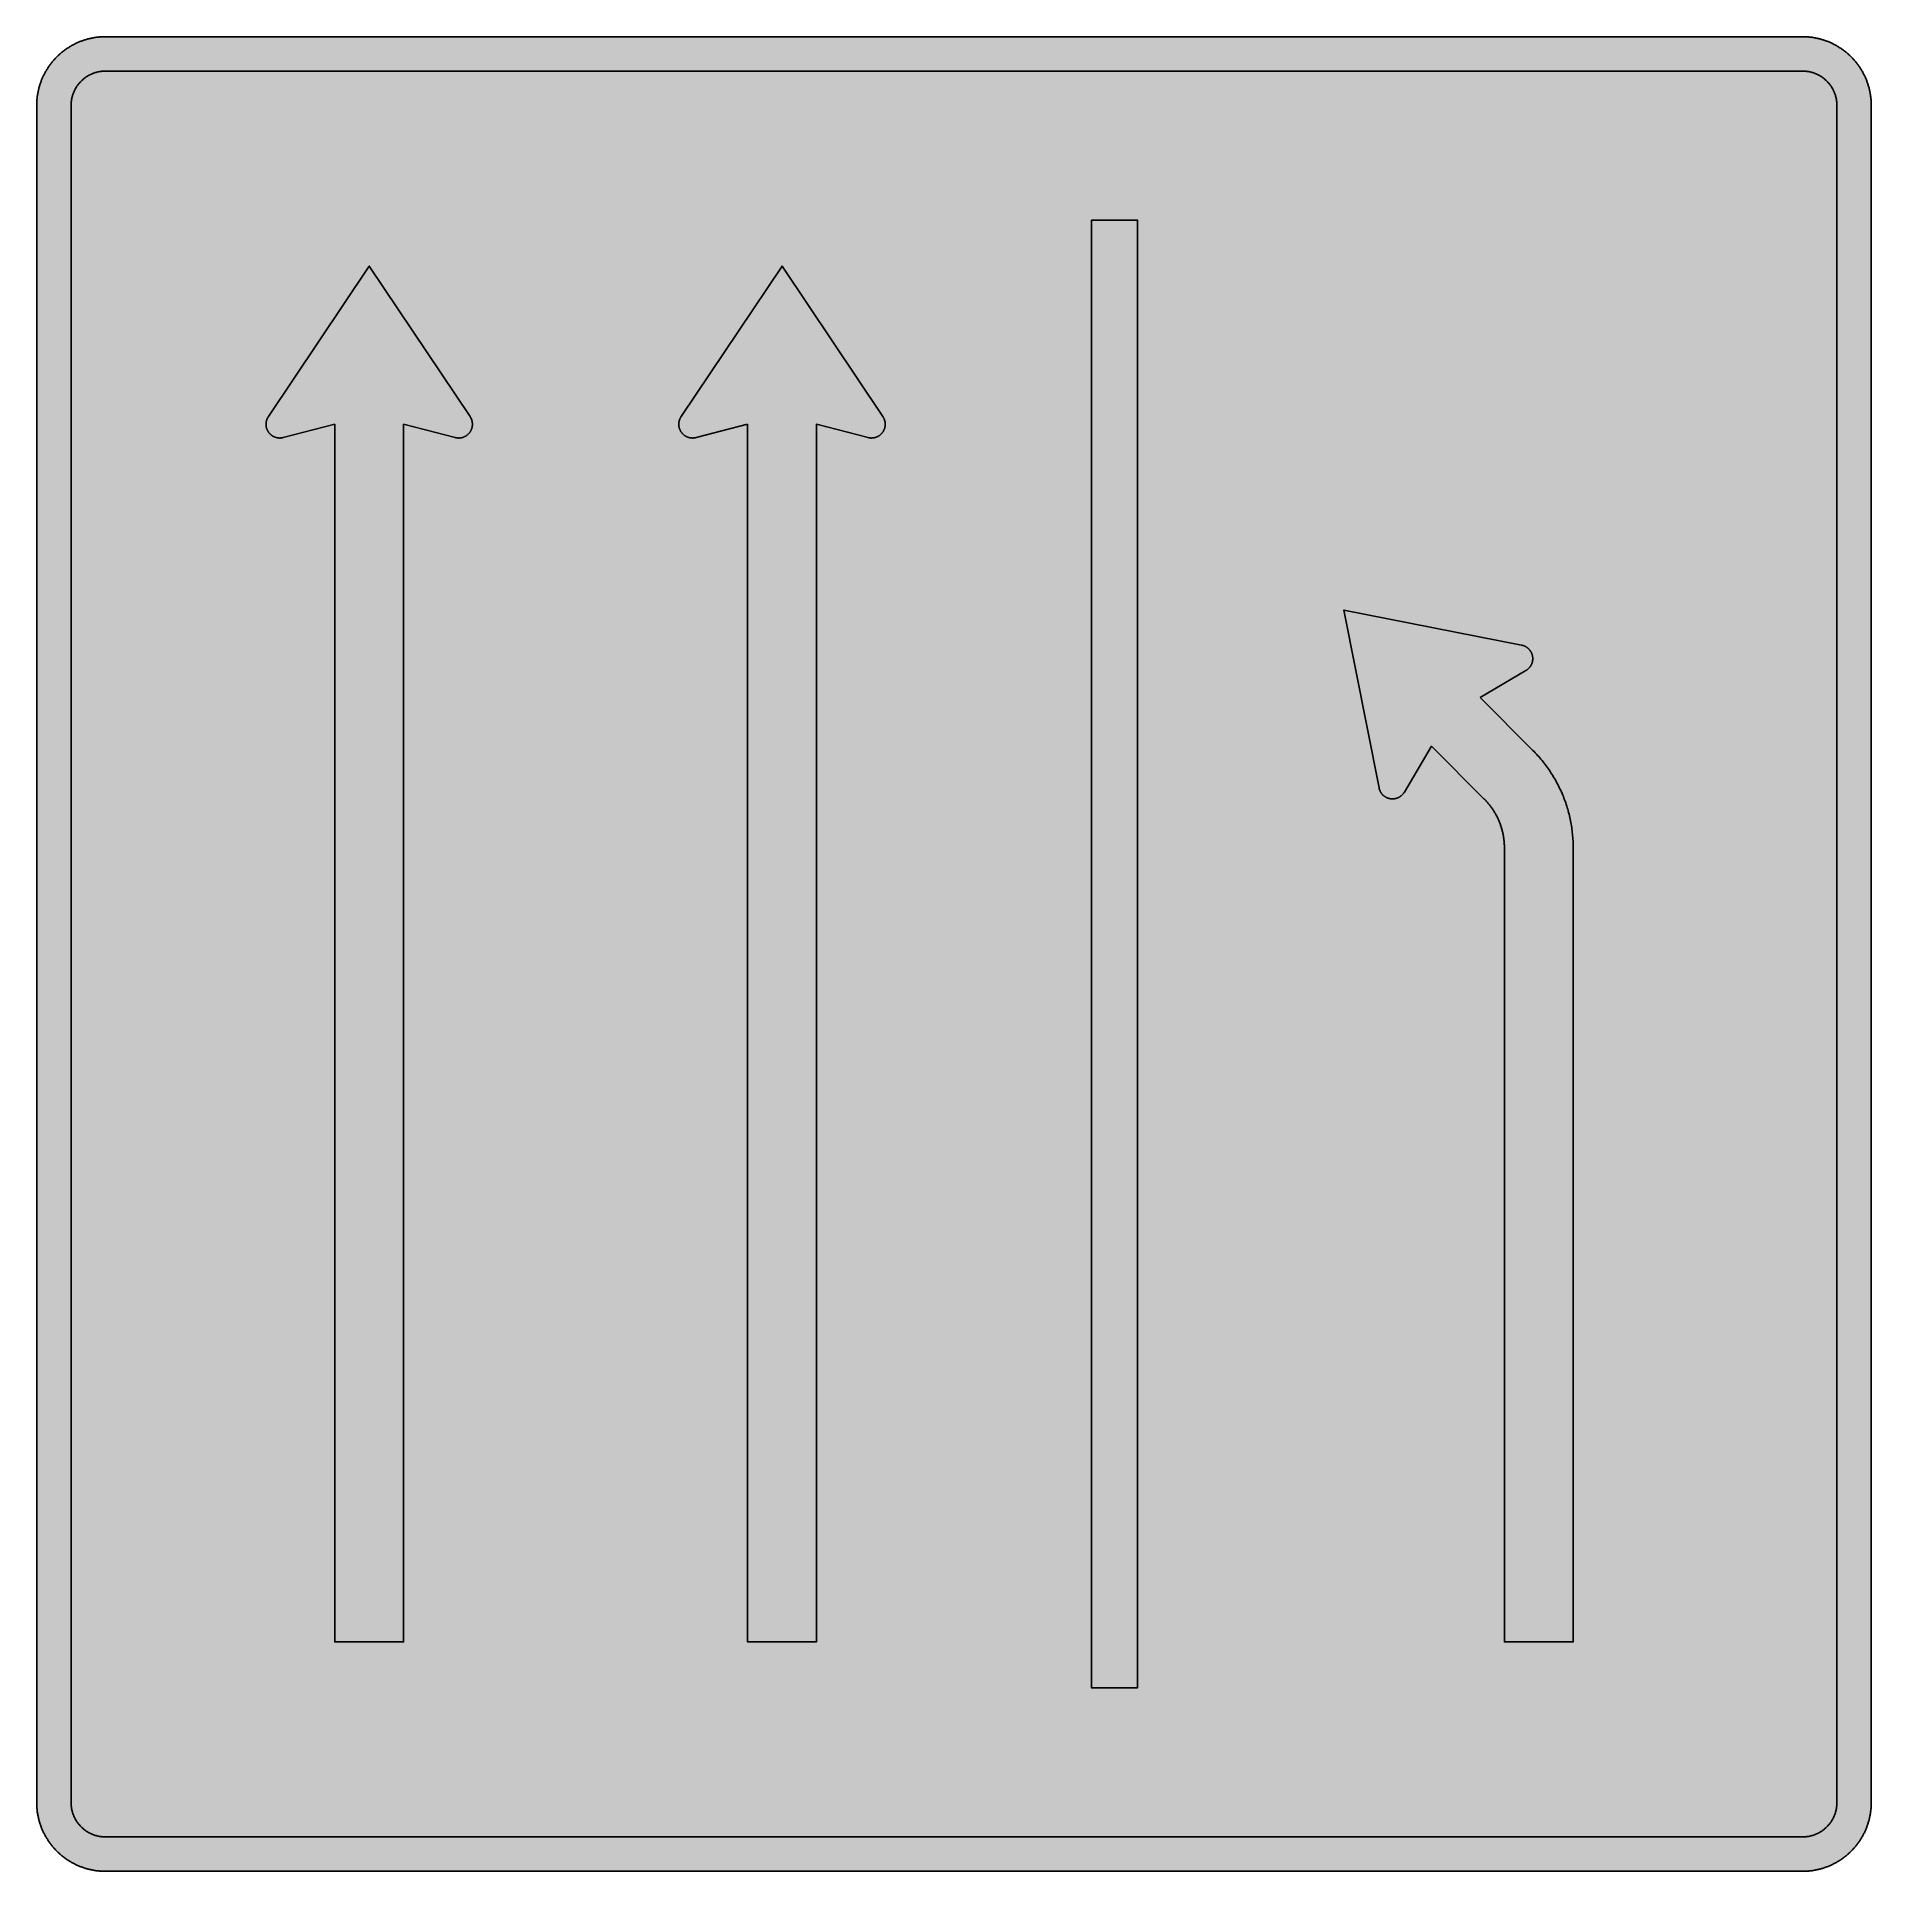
# Model space of a CAD drawing. Header units: millimetres. Extents: x 0 to 564, y 0 to 564.
import ezdxf

# ---------------------------------------------------------------- set-up
doc = ezdxf.new("R2010")
doc.units = ezdxf.units.MM

msp = doc.modelspace()

# ---------------------------------------------------------------- hatches: boundary and pattern name
for color, points in [(254, [(21.2189, 0.0537), (20.955, 0.0533), (20.6934, 0.0584), (20.4292, 0.066), (20.1676, 0.0787), (19.906, 0.094), (19.6469, 0.1118), (19.3853, 0.1321), (19.1262, 0.1549), (18.8671, 0.1829), (18.608, 0.2134), (18.349, 0.2464), (18.0924, 0.2845), (17.8359, 0.3251), (17.5793, 0.3683), (17.3253, 0.414), (17.0688, 0.4623), (16.8148, 0.5156), (16.5633, 0.5715), (16.3093, 0.6299), (16.0579, 0.6909), (15.809, 0.7544), (15.56, 0.823), (15.3111, 0.8941), (15.0622, 0.9677), (14.8158, 1.0439), (14.5694, 1.1227), (14.3256, 1.2065), (14.0818, 1.2903), (13.8379, 1.3792), (13.5966, 1.4707), (13.3579, 1.5672), (13.1191, 1.6637), (12.8803, 1.7628), (12.6441, 1.8669), (12.4079, 1.9736), (12.1742, 2.0803), (11.9405, 2.192), (11.7094, 2.3089), (11.4808, 2.4257), (11.2522, 2.5451), (11.0236, 2.6695), (10.7975, 2.794), (10.574, 2.9235), (10.3505, 3.0556), (10.1295, 3.1877), (9.9111, 3.3249), (9.6926, 3.4646), (9.4742, 3.6068), (9.2608, 3.7541), (9.0475, 3.9014), (8.8341, 4.0513), (8.6258, 4.2037), (8.4176, 4.3612), (8.2118, 4.5187), (8.0061, 4.6812), (7.8029, 4.8438), (7.6022, 5.0114), (7.4041, 5.1816), (7.206, 5.3518), (7.0129, 5.527), (6.8174, 5.7048), (6.6269, 5.8826), (6.4389, 6.0655), (6.2509, 6.2509), (6.0655, 6.4389), (5.8852, 6.6269), (5.7048, 6.8174), (5.527, 7.0104), (5.3518, 7.206), (5.1816, 7.4041), (5.0114, 7.6022), (4.8463, 7.8029), (4.6812, 8.0061), (4.5187, 8.2118), (4.3612, 8.4176), (4.2062, 8.6258), (4.0513, 8.8341), (3.9014, 9.0475), (3.7541, 9.2608), (3.6068, 9.4742), (3.4646, 9.6926), (3.3249, 9.9085), (3.1877, 10.1295), (3.0556, 10.3505), (2.9235, 10.574), (2.794, 10.7975), (2.6695, 11.0236), (2.5451, 11.2522), (2.4257, 11.4808), (2.3063, 11.7094), (2.192, 11.9405), (2.0803, 12.1742), (1.971, 12.4079), (1.8669, 12.6441), (1.7628, 12.8803), (1.6637, 13.1191), (1.5646, 13.3579), (1.4707, 13.5966), (1.3792, 13.8379), (1.2903, 14.0818), (1.2065, 14.3256), (1.1227, 14.5694), (1.0439, 14.8158), (0.9652, 15.0622), (0.8915, 15.3111), (0.823, 15.56), (0.7544, 15.809), (0.6883, 16.0604), (0.6274, 16.3119), (0.569, 16.5633), (0.5131, 16.8148), (0.4623, 17.0688), (0.4115, 17.3253), (0.3658, 17.5793), (0.3226, 17.8359), (0.2819, 18.0924), (0.2464, 18.3515), (0.2134, 18.608), (0.1829, 18.8671), (0.1549, 19.1262), (0.1295, 19.3878), (0.1092, 19.6469), (0.0914, 19.9085), (0.0762, 20.1701), (0.066, 20.4318), (0.0584, 20.6934), (0.0533, 20.955), (0.0508, 21.2192), (0.0522, 543.3314), (0.0533, 543.593), (0.0584, 543.8546), (0.066, 544.1188), (0.0762, 544.3804), (0.0914, 544.642), (0.1092, 544.9011), (0.1295, 545.1627), (0.1549, 545.4218), (0.1829, 545.6809), (0.2134, 545.94), (0.2464, 546.1991), (0.2819, 546.4556), (0.3226, 546.7121), (0.3658, 546.9687), (0.4115, 547.2227), (0.4623, 547.4792), (0.5131, 547.7332), (0.569, 547.9847), (0.6274, 548.2387), (0.6883, 548.4876), (0.7544, 548.7391), (0.823, 548.988), (0.8915, 549.2369), (0.9652, 549.4858), (1.0439, 549.7322), (1.1227, 549.9786), (1.2065, 550.2224), (1.2903, 550.4663), (1.3792, 550.7076), (1.4707, 550.9489), (1.5646, 551.1902), (1.6637, 551.4289), (1.7628, 551.6677), (1.8669, 551.9039), (1.971, 552.1401), (2.0803, 552.3738), (2.192, 552.6049), (2.3063, 552.8386), (2.4257, 553.0672), (2.5451, 553.2958), (2.6695, 553.5244), (2.794, 553.7505), (2.9235, 553.974), (3.0556, 554.1975), (3.1877, 554.4185), (3.3249, 554.6369), (3.4646, 554.8554), (3.6068, 555.0738), (3.7541, 555.2872), (3.9014, 555.5005), (4.0513, 555.7114), (4.2062, 555.9222), (4.3612, 556.1305), (4.5187, 556.3362), (4.6812, 556.5419), (4.8463, 556.7451), (5.0114, 556.9458), (5.1816, 557.1439), (5.3518, 557.342), (5.527, 557.5351), (5.7048, 557.7281), (5.8852, 557.9212), (6.0655, 558.1091), (6.2509, 558.2971), (6.4389, 558.4825), (6.6269, 558.6628), (6.8174, 558.8432), (7.0129, 559.021), (7.206, 559.1937), (7.4041, 559.3664), (7.6022, 559.5366), (7.8029, 559.7017), (8.0061, 559.8668), (8.2118, 560.0268), (8.4176, 560.1868), (8.6258, 560.3418), (8.8341, 560.4967), (9.0475, 560.6466), (9.2608, 560.7939), (9.4742, 560.9387), (9.6926, 561.0835), (9.9111, 561.2232), (10.1295, 561.3603), (10.3505, 561.4924), (10.574, 561.6245), (10.7975, 561.754), (11.0236, 561.8785), (11.2522, 562.0029), (11.4808, 562.1223), (11.7094, 562.2392), (11.9405, 562.356), (12.1742, 562.4678), (12.4079, 562.5744), (12.6441, 562.6811), (12.8803, 562.7853), (13.1191, 562.8843), (13.3579, 562.9834), (13.5966, 563.0774), (13.8379, 563.1688), (14.0818, 563.2577), (14.3256, 563.3415), (14.5694, 563.4253), (14.8158, 563.5041), (15.0622, 563.5803), (15.3111, 563.6539), (15.56, 563.7251), (15.809, 563.7936), (16.0579, 563.8571), (16.3093, 563.9206), (16.5633, 563.9791), (16.8148, 564.0349), (17.0688, 564.0857), (17.3253, 564.1365), (17.5793, 564.1823), (17.8359, 564.2254), (18.0924, 564.2635), (18.349, 564.3016), (18.608, 564.3347), (18.8671, 564.3651), (19.1262, 564.3931), (19.3853, 564.4185), (19.6469, 564.4388), (19.906, 564.4566), (20.1676, 564.4718), (20.4292, 564.482), (20.6934, 564.4896), (20.955, 564.4947), (21.2166, 564.4972), (543.33, 564.4981), (543.5905, 564.4947), (543.8546, 564.4896), (544.1163, 564.482), (544.3779, 564.4718), (544.6395, 564.4566), (544.9011, 564.4388), (545.1602, 564.4185), (545.4218, 564.3931), (545.6809, 564.3651), (545.94, 564.3347), (546.1965, 564.3016), (546.4556, 564.2635), (546.7121, 564.2254), (546.9687, 564.1823), (547.2227, 564.1365), (547.4767, 564.0857), (547.7307, 564.0349), (547.9847, 563.9791), (548.2361, 563.9206), (548.4876, 563.8571), (548.7391, 563.7936), (548.988, 563.7251), (549.2369, 563.6539), (549.4858, 563.5803), (549.7322, 563.5041), (549.9786, 563.4253), (550.2224, 563.3415), (550.4663, 563.2577), (550.7076, 563.1688), (550.9489, 563.0774), (551.1902, 562.9834), (551.4289, 562.8843), (551.6677, 562.7853), (551.9039, 562.6811), (552.1401, 562.5744), (552.3738, 562.4678), (552.6075, 562.356), (552.8386, 562.2392), (553.0672, 562.1223), (553.2958, 562.0029), (553.5244, 561.8785), (553.7505, 561.754), (553.974, 561.6245), (554.1975, 561.4924), (554.4185, 561.3603), (554.6369, 561.2232), (554.8554, 561.0835), (555.0738, 560.9387), (555.2872, 560.7939), (555.5005, 560.6466), (555.7139, 560.4967), (555.9222, 560.3418), (556.1305, 560.1868), (556.3362, 560.0268), (556.5419, 559.8668), (556.7451, 559.7017), (556.9458, 559.5366), (557.1439, 559.3664), (557.342, 559.1937), (557.5376, 559.021), (557.7307, 558.8432), (557.9212, 558.6628), (558.1091, 558.4825), (558.2971, 558.2971), (558.4825, 558.1091), (558.6628, 557.9212), (558.8432, 557.7281), (559.021, 557.5351), (559.1962, 557.342), (559.3664, 557.1439), (559.5366, 556.9458), (559.7017, 556.7451), (559.8668, 556.5419), (560.0294, 556.3362), (560.1868, 556.1305), (560.3418, 555.9222), (560.4967, 555.7114), (560.6466, 555.5005), (560.7939, 555.2872), (560.9387, 555.0738), (561.0835, 554.8554), (561.2232, 554.6369), (561.3603, 554.4185), (561.4924, 554.1975), (561.6245, 553.974), (561.754, 553.7505), (561.8785, 553.5244), (562.0029, 553.2958), (562.1223, 553.0672), (562.2392, 552.8386), (562.3535, 552.6049), (562.4652, 552.3738), (562.5744, 552.1401), (562.6811, 551.9039), (562.7853, 551.6677), (562.8843, 551.4289), (562.9808, 551.1902), (563.0774, 550.9489), (563.1688, 550.7076), (563.2552, 550.4663), (563.3415, 550.2224), (563.4253, 549.9786), (563.5041, 549.7322), (563.5803, 549.4858), (563.6539, 549.2369), (563.7251, 548.988), (563.7936, 548.7391), (563.8571, 548.4876), (563.9181, 548.2387), (563.9765, 547.9847), (564.0324, 547.7332), (564.0857, 547.4792), (564.134, 547.2227), (564.1797, 546.9687), (564.2229, 546.7121), (564.2635, 546.4556), (564.2991, 546.1991), (564.3347, 545.94), (564.3651, 545.6809), (564.3931, 545.4218), (564.4159, 545.1627), (564.4363, 544.9011), (564.454, 544.642), (564.4693, 544.3804), (564.482, 544.1188), (564.4896, 543.8546), (564.4947, 543.593), (564.4947, 543.3314), (564.4966, 21.2203), (564.4947, 20.955), (564.4896, 20.6934), (564.482, 20.4318), (564.4693, 20.1701), (564.454, 19.9085), (564.4363, 19.6469), (564.4159, 19.3878), (564.3931, 19.1262), (564.3651, 18.8671), (564.3347, 18.608), (564.2991, 18.3515), (564.2635, 18.0924), (564.2229, 17.8359), (564.1797, 17.5793), (564.134, 17.3253), (564.0857, 17.0688), (564.0324, 16.8148), (563.9765, 16.5633), (563.9181, 16.3119), (563.8571, 16.0604), (563.7936, 15.809), (563.7251, 15.56), (563.6539, 15.3111), (563.5803, 15.0622), (563.5041, 14.8158), (563.4253, 14.5694), (563.3415, 14.3256), (563.2552, 14.0818), (563.1688, 13.8379), (563.0774, 13.5966), (562.9808, 13.3579), (562.8843, 13.1191), (562.7853, 12.8803), (562.6811, 12.6441), (562.5744, 12.4079), (562.4652, 12.1742), (562.3535, 11.9405), (562.2392, 11.7094), (562.1223, 11.4808), (562.0029, 11.2522), (561.8785, 11.0236), (561.754, 10.7975), (561.6245, 10.574), (561.4924, 10.3505), (561.3603, 10.1295), (561.2232, 9.9085), (561.0835, 9.6926), (560.9387, 9.4742), (560.7939, 9.2608), (560.6466, 9.0475), (560.4967, 8.8341), (560.3418, 8.6258), (560.1868, 8.4176), (560.0294, 8.2118), (559.8668, 8.0061), (559.7017, 7.8029), (559.5366, 7.6022), (559.3664, 7.4041), (559.1962, 7.206), (559.021, 7.0104), (558.8432, 6.8174), (558.6628, 6.6269), (558.4825, 6.4389), (558.2971, 6.2509), (558.1091, 6.0655), (557.9212, 5.8826), (557.7307, 5.7048), (557.5376, 5.527), (557.342, 5.3518), (557.1439, 5.1816), (556.9458, 5.0114), (556.7451, 4.8438), (556.5419, 4.6812), (556.3362, 4.5187), (556.1305, 4.3612), (555.9222, 4.2037), (555.7139, 4.0513), (555.5005, 3.9014), (555.2872, 3.7541), (555.0738, 3.6068), (554.8554, 3.4646), (554.6369, 3.3249), (554.4185, 3.1877), (554.1975, 3.0556), (553.974, 2.9235), (553.7505, 2.794), (553.5244, 2.6695), (553.2958, 2.5451), (553.0672, 2.4257), (552.8386, 2.3089), (552.6075, 2.192), (552.3738, 2.0803), (552.1401, 1.9736), (551.9039, 1.8669), (551.6677, 1.7628), (551.4289, 1.6637), (551.1902, 1.5672), (550.9489, 1.4707), (550.7076, 1.3792), (550.4663, 1.2903), (550.2224, 1.2065), (549.9786, 1.1227), (549.7322, 1.0439), (549.4858, 0.9677), (549.2369, 0.8941), (548.988, 0.823), (548.7391, 0.7544), (548.4876, 0.6909), (548.2361, 0.6299), (547.9847, 0.5715), (547.7307, 0.5156), (547.4767, 0.4623), (547.2227, 0.414), (546.9687, 0.3683), (546.7121, 0.3251), (546.4556, 0.2845), (546.1965, 0.2464), (545.94, 0.2134), (545.6809, 0.1829), (545.4218, 0.1549), (545.1602, 0.1321), (544.9011, 0.1118), (544.6395, 0.094), (544.3779, 0.0787), (544.1163, 0.066), (543.8546, 0.0584), (543.5905, 0.0533), (543.3289, 0.0533)]), (144, [(21.2189, 10.637), (20.9448, 10.6401), (20.6731, 10.6502), (20.4038, 10.6655), (20.1346, 10.6909), (19.8704, 10.7213), (19.6063, 10.7569), (19.3446, 10.8001), (19.0856, 10.8509), (18.829, 10.9068), (18.5725, 10.9677), (18.321, 11.0363), (18.0696, 11.1125), (17.8232, 11.1912), (17.5793, 11.2776), (17.338, 11.369), (17.0993, 11.4681), (16.8631, 11.5697), (16.6294, 11.6789), (16.4008, 11.7932), (16.1722, 11.9126), (15.9512, 12.0371), (15.7302, 12.1666), (15.5143, 12.3038), (15.301, 12.4435), (15.0927, 12.5882), (14.8869, 12.7381), (14.6837, 12.893), (14.4856, 13.0531), (14.2926, 13.2156), (14.1021, 13.3858), (13.9167, 13.5585), (13.7338, 13.7363), (13.556, 13.9167), (13.3833, 14.1021), (13.2156, 14.2926), (13.0505, 14.4856), (12.893, 14.6837), (12.7381, 14.8869), (12.5882, 15.0927), (12.4409, 15.301), (12.3012, 15.5143), (12.1666, 15.7302), (12.0371, 15.9512), (11.9126, 16.1747), (11.7932, 16.4008), (11.6789, 16.6294), (11.5697, 16.8631), (11.4656, 17.0993), (11.369, 17.338), (11.2776, 17.5793), (11.1912, 17.8232), (11.11, 18.0721), (11.0363, 18.321), (10.9677, 18.575), (10.9042, 18.829), (10.8483, 19.0856), (10.8001, 19.3446), (10.7569, 19.6063), (10.7188, 19.8704), (10.6883, 20.1371), (10.6655, 20.4038), (10.6477, 20.6756), (10.6375, 20.9448), (10.635, 21.2192), (10.6355, 543.3314), (10.6375, 543.6032), (10.6477, 543.875), (10.6655, 544.1442), (10.6883, 544.4109), (10.7188, 544.6776), (10.7569, 544.9418), (10.8001, 545.2034), (10.8483, 545.4625), (10.9042, 545.719), (10.9677, 545.9755), (11.0363, 546.227), (11.11, 546.4759), (11.1912, 546.7248), (11.2776, 546.9687), (11.369, 547.21), (11.4656, 547.4487), (11.5697, 547.685), (11.6789, 547.9186), (11.7932, 548.1472), (11.9126, 548.3733), (12.0371, 548.5968), (12.1666, 548.8178), (12.3012, 549.0337), (12.4409, 549.2471), (12.5882, 549.4553), (12.7381, 549.6611), (12.893, 549.8643), (13.0505, 550.0624), (13.2156, 550.2554), (13.3833, 550.4459), (13.556, 550.6314), (13.7338, 550.8142), (13.9167, 550.9895), (14.1021, 551.1648), (14.2926, 551.3324), (14.4856, 551.4975), (14.6837, 551.655), (14.8869, 551.8099), (15.0927, 551.9598), (15.301, 552.1046), (15.5143, 552.2468), (15.7302, 552.3814), (15.9512, 552.511), (16.1722, 552.6354), (16.4008, 552.7548), (16.6294, 552.8691), (16.8631, 552.9783), (17.0993, 553.0825), (17.338, 553.179), (17.5793, 553.2704), (17.8232, 553.3568), (18.0696, 553.4381), (18.321, 553.5117), (18.5725, 553.5803), (18.829, 553.6413), (19.0856, 553.6997), (19.3446, 553.7479), (19.6063, 553.7911), (19.8704, 553.8292), (20.1346, 553.8597), (20.4038, 553.8826), (20.6731, 553.9003), (20.9448, 553.9105), (21.2166, 553.913), (543.33, 553.9148), (543.6006, 553.9105), (543.8724, 553.9003), (544.1442, 553.8826), (544.4109, 553.8597), (544.6776, 553.8292), (544.9418, 553.7911), (545.2034, 553.7479), (545.4625, 553.6997), (545.719, 553.6413), (545.973, 553.5803), (546.227, 553.5117), (546.4759, 553.4381), (546.7223, 553.3568), (546.9687, 553.2704), (547.21, 553.179), (547.4487, 553.0825), (547.685, 552.9783), (547.9186, 552.8691), (548.1472, 552.7548), (548.3733, 552.6354), (548.5968, 552.511), (548.8178, 552.3814), (549.0337, 552.2468), (549.2471, 552.1046), (549.4553, 551.9598), (549.6611, 551.8099), (549.8643, 551.655), (550.0599, 551.4975), (550.2554, 551.3324), (550.4459, 551.1648), (550.6314, 550.9895), (550.8117, 550.8142), (550.9895, 550.6314), (551.1622, 550.4459), (551.3324, 550.2554), (551.495, 550.0624), (551.655, 549.8643), (551.8099, 549.6611), (551.9598, 549.4553), (552.1046, 549.2471), (552.2443, 549.0337), (552.3789, 548.8178), (552.511, 548.5968), (552.6354, 548.3733), (552.7548, 548.1472), (552.8691, 547.9186), (552.9783, 547.685), (553.0799, 547.4487), (553.179, 547.21), (553.2704, 546.9687), (553.3568, 546.7248), (553.4355, 546.4759), (553.5117, 546.227), (553.5778, 545.9755), (553.6413, 545.719), (553.6971, 545.4625), (553.7479, 545.2034), (553.7911, 544.9418), (553.8267, 544.6776), (553.8572, 544.4109), (553.88, 544.1442), (553.8978, 543.875), (553.908, 543.6032), (553.913, 543.3314), (553.9133, 21.2203), (553.908, 20.9448), (553.8978, 20.6756), (553.88, 20.4038), (553.8572, 20.1371), (553.8267, 19.8704), (553.7911, 19.6063), (553.7479, 19.3446), (553.6971, 19.0856), (553.6413, 18.829), (553.5778, 18.575), (553.5117, 18.321), (553.4355, 18.0721), (553.3568, 17.8232), (553.2704, 17.5793), (553.179, 17.338), (553.0799, 17.0993), (552.9783, 16.8631), (552.8691, 16.6294), (552.7548, 16.4008), (552.6354, 16.1747), (552.511, 15.9512), (552.3789, 15.7302), (552.2443, 15.5143), (552.1046, 15.301), (551.9598, 15.0927), (551.8099, 14.8869), (551.655, 14.6837), (551.495, 14.4856), (551.3324, 14.2926), (551.1622, 14.1021), (550.9895, 13.9167), (550.8117, 13.7363), (550.6314, 13.5585), (550.4459, 13.3858), (550.2554, 13.2156), (550.0599, 13.0531), (549.8643, 12.893), (549.6611, 12.7381), (549.4553, 12.5882), (549.2471, 12.4435), (549.0337, 12.3038), (548.8178, 12.1666), (548.5968, 12.0371), (548.3733, 11.9126), (548.1472, 11.7932), (547.9186, 11.6789), (547.685, 11.5697), (547.4487, 11.4681), (547.21, 11.369), (546.9687, 11.2776), (546.7223, 11.1912), (546.4759, 11.1125), (546.227, 11.0363), (545.973, 10.9677), (545.719, 10.9068), (545.4625, 10.8509), (545.2034, 10.8001), (544.9418, 10.7569), (544.6776, 10.7213), (544.4109, 10.6909), (544.1442, 10.6655), (543.8724, 10.6502), (543.6006, 10.6401), (543.3289, 10.635)]), (254, [(324.6078, 508.0536), (338.7189, 508.0536), (338.7189, 56.4981), (324.6078, 56.4981)]), (254, [(91.7744, 445.2592), (75.8994, 441.1592), (75.8825, 441.1548), (75.8647, 441.1497), (75.8495, 441.1447), (75.8342, 441.1421), (75.8165, 441.137), (75.8012, 441.1345), (75.786, 441.1294), (75.7682, 441.1269), (75.753, 441.1218), (75.7352, 441.1193), (75.7199, 441.1167), (75.7022, 441.1116), (75.6869, 441.1091), (75.6717, 441.1066), (75.6539, 441.1015), (75.6387, 441.0989), (75.6209, 441.0964), (75.6056, 441.0939), (75.5879, 441.0913), (75.5726, 441.0862), (75.5548, 441.0837), (75.5396, 441.0812), (75.5218, 441.0786), (75.5066, 441.0761), (75.4888, 441.0735), (75.4736, 441.071), (75.4558, 441.0685), (75.4405, 441.0659), (75.4228, 441.0634), (75.4075, 441.0608), (75.3897, 441.0608), (75.3745, 441.0583), (75.3567, 441.0558), (75.3415, 441.0532), (75.3237, 441.0507), (75.3085, 441.0507), (75.2907, 441.0481), (75.2754, 441.0456), (75.2577, 441.0456), (75.2424, 441.0431), (75.2246, 441.0405), (75.2069, 441.0405), (75.1916, 441.038), (75.1738, 441.038), (75.1586, 441.0354), (75.1408, 441.0354), (75.1256, 441.0329), (75.1078, 441.0329), (75.09, 441.0329), (75.0748, 441.0304), (75.057, 441.0304), (75.0418, 441.0304), (75.024, 441.0278), (75.0087, 441.0278), (74.991, 441.0278), (74.9732, 441.0278), (74.9579, 441.0253), (74.9402, 441.0253), (74.9249, 441.0253), (74.9071, 441.0253), (74.8894, 441.0253), (74.8741, 441.0253), (74.8563, 441.0253), (74.8386, 441.0253), (74.7293, 441.0253), (74.6227, 441.0304), (74.5134, 441.038), (74.4068, 441.0456), (74.3001, 441.0583), (74.1959, 441.0735), (74.0918, 441.0913), (73.9877, 441.1116), (73.8835, 441.132), (73.7819, 441.1574), (73.6803, 441.1853), (73.5813, 441.2158), (73.4822, 441.2463), (73.3857, 441.2818), (73.2892, 441.3174), (73.1926, 441.358), (73.0987, 441.3987), (73.0047, 441.4418), (72.9132, 441.4876), (72.8218, 441.5358), (72.7329, 441.5841), (72.644, 441.6374), (72.5576, 441.6908), (72.4738, 441.7466), (72.39, 441.8051), (72.3062, 441.866), (72.2274, 441.927), (72.1462, 441.9905), (72.07, 442.0565), (71.9938, 442.1251), (71.9201, 442.1937), (71.8464, 442.2648), (71.7753, 442.3359), (71.7067, 442.4121), (71.6382, 442.4883), (71.5747, 442.5645), (71.5086, 442.6433), (71.4477, 442.7245), (71.3867, 442.8058), (71.3308, 442.8896), (71.2724, 442.976), (71.2191, 443.0624), (71.1683, 443.1513), (71.1175, 443.2402), (71.0692, 443.3316), (71.0235, 443.423), (70.9803, 443.5145), (70.9397, 443.611), (70.899, 443.705), (70.8635, 443.8015), (70.8279, 443.9006), (70.7974, 443.9996), (70.7669, 444.0987), (70.739, 444.2003), (70.7161, 444.3019), (70.6933, 444.4035), (70.673, 444.5076), (70.6552, 444.6143), (70.6399, 444.7184), (70.6272, 444.8251), (70.6196, 444.9318), (70.612, 445.041), (70.6069, 445.1477), (70.6069, 445.2569), (70.6069, 445.2976), (70.6069, 445.3357), (70.6069, 445.3763), (70.6095, 445.4144), (70.612, 445.455), (70.612, 445.4931), (70.6145, 445.5312), (70.6171, 445.5719), (70.6222, 445.61), (70.6247, 445.6481), (70.6272, 445.6887), (70.6323, 445.7268), (70.6374, 445.7649), (70.6425, 445.803), (70.6476, 445.8437), (70.6526, 445.8818), (70.6577, 445.9199), (70.6653, 445.958), (70.6704, 445.9961), (70.678, 446.0342), (70.6857, 446.0723), (70.6933, 446.1104), (70.7009, 446.1485), (70.7111, 446.1866), (70.7187, 446.2247), (70.7288, 446.2628), (70.7365, 446.3009), (70.7466, 446.339), (70.7568, 446.3771), (70.7669, 446.4126), (70.7796, 446.4507), (70.7898, 446.4888), (70.8, 446.5244), (70.8127, 446.5625), (70.8254, 446.598), (70.8381, 446.6361), (70.8508, 446.6717), (70.8635, 446.7098), (70.8762, 446.7454), (70.8914, 446.7835), (70.9041, 446.819), (70.9193, 446.8546), (70.9346, 446.8901), (70.9498, 446.9257), (70.9651, 446.9613), (70.9803, 446.9968), (70.9981, 447.0324), (71.0133, 447.0679), (71.0311, 447.1035), (71.0489, 447.1391), (71.0667, 447.1746), (71.0844, 447.2076), (71.1022, 447.2432), (71.12, 447.2762), (71.1403, 447.3118), (71.1581, 447.3448), (71.1784, 447.3804), (71.1987, 447.4134), (71.2191, 447.4464), (71.2394, 447.4794), (71.2597, 447.515), (71.28, 447.548), (71.3003, 447.581), (71.3232, 447.6115), (102.3578, 493.9425), (133.3927, 447.614), (133.4135, 447.581), (133.4338, 447.548), (133.4567, 447.515), (133.477, 447.4794), (133.4973, 447.4464), (133.5176, 447.4134), (133.538, 447.3804), (133.5557, 447.3448), (133.5761, 447.3118), (133.5938, 447.2762), (133.6116, 447.2432), (133.6319, 447.2076), (133.6497, 447.1746), (133.665, 447.1391), (133.6827, 447.1035), (133.7005, 447.0679), (133.7158, 447.0324), (133.7335, 446.9968), (133.7488, 446.9613), (133.764, 446.9257), (133.7793, 446.8901), (133.7945, 446.8546), (133.8097, 446.819), (133.8224, 446.7835), (133.8377, 446.7454), (133.8504, 446.7098), (133.8631, 446.6717), (133.8758, 446.6361), (133.8885, 446.598), (133.9012, 446.5625), (133.9139, 446.5244), (133.924, 446.4888), (133.9342, 446.4507), (133.9469, 446.4126), (133.9571, 446.3771), (133.9672, 446.339), (133.9774, 446.3009), (133.985, 446.2628), (133.9952, 446.2247), (134.0028, 446.1866), (134.0129, 446.1485), (134.0206, 446.1104), (134.0282, 446.0723), (134.0358, 446.0342), (134.0409, 445.9961), (134.0485, 445.958), (134.0536, 445.9199), (134.0612, 445.8818), (134.0663, 445.8437), (134.0714, 445.803), (134.0764, 445.7649), (134.0815, 445.7268), (134.0841, 445.6887), (134.0891, 445.6481), (134.0917, 445.61), (134.0942, 445.5719), (134.0968, 445.5312), (134.0993, 445.4931), (134.1018, 445.455), (134.1044, 445.4144), (134.1044, 445.3763), (134.1069, 445.3357), (134.1069, 445.2976), (134.1069, 445.2569), (134.1044, 445.1477), (134.1018, 445.041), (134.0942, 444.9318), (134.0841, 444.8251), (134.0714, 444.7184), (134.0587, 444.6143), (134.0409, 444.5076), (134.0206, 444.4035), (133.9977, 444.3019), (133.9723, 444.2003), (133.9469, 444.0987), (133.9164, 443.9996), (133.8834, 443.9006), (133.8504, 443.8015), (133.8123, 443.705), (133.7742, 443.611), (133.7335, 443.5145), (133.6904, 443.423), (133.6446, 443.3316), (133.5964, 443.2402), (133.5456, 443.1513), (133.4948, 443.0624), (133.4389, 442.976), (133.383, 442.8896), (133.3246, 442.8058), (133.2662, 442.7245), (133.2027, 442.6433), (133.1392, 442.5645), (133.0731, 442.4883), (133.0071, 442.4121), (132.9385, 442.3359), (132.8674, 442.2648), (132.7937, 442.1937), (132.7201, 442.1251), (132.6439, 442.0565), (132.5651, 441.9905), (132.4864, 441.927), (132.4051, 441.866), (132.3238, 441.8051), (132.24, 441.7466), (132.1562, 441.6908), (132.0673, 441.6374), (131.9809, 441.5841), (131.892, 441.5358), (131.8006, 441.4876), (131.7092, 441.4418), (131.6152, 441.3987), (131.5212, 441.358), (131.4247, 441.3174), (131.3282, 441.2818), (131.2316, 441.2463), (131.1326, 441.2158), (131.0335, 441.1853), (130.9319, 441.1574), (130.8303, 441.132), (130.7262, 441.1116), (130.622, 441.0913), (130.5179, 441.0735), (130.4112, 441.0583), (130.3071, 441.0456), (130.1979, 441.038), (130.0912, 441.0304), (129.982, 441.0253), (129.8727, 441.0253), (129.8575, 441.0253), (129.8397, 441.0253), (129.8219, 441.0253), (129.8067, 441.0253), (129.7889, 441.0253), (129.7737, 441.0253), (129.7559, 441.0253), (129.7407, 441.0278), (129.7229, 441.0278), (129.7051, 441.0278), (129.6899, 441.0278), (129.6721, 441.0304), (129.6568, 441.0304), (129.6391, 441.0304), (129.6238, 441.0329), (129.606, 441.0329), (129.5883, 441.0329), (129.573, 441.0354), (129.5552, 441.0354), (129.54, 441.038), (129.5222, 441.038), (129.507, 441.0405), (129.4892, 441.0405), (129.474, 441.0431), (129.4562, 441.0456), (129.4384, 441.0456), (129.4232, 441.0481), (129.4054, 441.0507), (129.3901, 441.0507), (129.3724, 441.0532), (129.3571, 441.0558), (129.3393, 441.0583), (129.3241, 441.0608), (129.3063, 441.0608), (129.2911, 441.0634), (129.2733, 441.0659), (129.2581, 441.0685), (129.2403, 441.071), (129.225, 441.0735), (129.2073, 441.0761), (129.192, 441.0786), (129.1742, 441.0812), (129.159, 441.0837), (129.1412, 441.0862), (129.126, 441.0913), (129.1082, 441.0939), (129.093, 441.0964), (129.0752, 441.0989), (129.0599, 441.1015), (129.0422, 441.1066), (129.0269, 441.1091), (129.0117, 441.1116), (128.9939, 441.1167), (128.9787, 441.1193), (128.9609, 441.1218), (128.9456, 441.1269), (128.9279, 441.1294), (128.9126, 441.1345), (128.8974, 441.137), (128.8796, 441.1421), (128.8644, 441.1447), (128.8466, 441.1497), (128.8313, 441.1548), (128.8161, 441.1574), (112.9411, 445.2592), (112.9411, 70.6092), (91.7744, 70.6092)]), (254, [(218.7744, 445.2592), (202.8994, 441.1592), (202.8825, 441.1548), (202.8647, 441.1497), (202.8495, 441.1447), (202.8342, 441.1421), (202.8165, 441.137), (202.8012, 441.1345), (202.786, 441.1294), (202.7682, 441.1269), (202.753, 441.1218), (202.7352, 441.1193), (202.7199, 441.1167), (202.7022, 441.1116), (202.6869, 441.1091), (202.6717, 441.1066), (202.6539, 441.1015), (202.6387, 441.0989), (202.6209, 441.0964), (202.6056, 441.0939), (202.5879, 441.0913), (202.5726, 441.0862), (202.5548, 441.0837), (202.5396, 441.0812), (202.5218, 441.0786), (202.5066, 441.0761), (202.4888, 441.0735), (202.4736, 441.071), (202.4558, 441.0685), (202.4405, 441.0659), (202.4228, 441.0634), (202.4075, 441.0608), (202.3897, 441.0608), (202.3745, 441.0583), (202.3567, 441.0558), (202.3415, 441.0532), (202.3237, 441.0507), (202.3085, 441.0507), (202.2907, 441.0481), (202.2754, 441.0456), (202.2577, 441.0456), (202.2424, 441.0431), (202.2246, 441.0405), (202.2069, 441.0405), (202.1916, 441.038), (202.1738, 441.038), (202.1586, 441.0354), (202.1408, 441.0354), (202.1256, 441.0329), (202.1078, 441.0329), (202.09, 441.0329), (202.0748, 441.0304), (202.057, 441.0304), (202.0418, 441.0304), (202.024, 441.0278), (202.0087, 441.0278), (201.991, 441.0278), (201.9732, 441.0278), (201.9579, 441.0253), (201.9402, 441.0253), (201.9249, 441.0253), (201.9071, 441.0253), (201.8894, 441.0253), (201.8741, 441.0253), (201.8563, 441.0253), (201.8411, 441.0253), (201.7293, 441.0253), (201.6227, 441.0304), (201.5134, 441.038), (201.4068, 441.0456), (201.3001, 441.0583), (201.1959, 441.0735), (201.0918, 441.0913), (200.9877, 441.1116), (200.8835, 441.132), (200.7819, 441.1574), (200.6803, 441.1853), (200.5813, 441.2158), (200.4822, 441.2463), (200.3857, 441.2818), (200.2892, 441.3174), (200.1926, 441.358), (200.0987, 441.3987), (200.0047, 441.4418), (199.9132, 441.4876), (199.8218, 441.5358), (199.7329, 441.5841), (199.644, 441.6374), (199.5576, 441.6908), (199.4738, 441.7466), (199.39, 441.8051), (199.3062, 441.866), (199.2274, 441.927), (199.1462, 441.9905), (199.07, 442.0565), (198.9938, 442.1251), (198.9201, 442.1937), (198.8464, 442.2648), (198.7753, 442.3359), (198.7067, 442.4121), (198.6382, 442.4883), (198.5747, 442.5645), (198.5086, 442.6433), (198.4477, 442.7245), (198.3867, 442.8058), (198.3308, 442.8896), (198.2724, 442.976), (198.2191, 443.0624), (198.1683, 443.1513), (198.1175, 443.2402), (198.0692, 443.3316), (198.0235, 443.423), (197.9803, 443.5145), (197.9397, 443.611), (197.899, 443.705), (197.8635, 443.8015), (197.8279, 443.9006), (197.7974, 443.9996), (197.7669, 444.0987), (197.739, 444.2003), (197.7161, 444.3019), (197.6933, 444.4035), (197.673, 444.5076), (197.6552, 444.6143), (197.6399, 444.7184), (197.6272, 444.8251), (197.6196, 444.9318), (197.612, 445.041), (197.6069, 445.1477), (197.6069, 445.2569), (197.6069, 445.2976), (197.6069, 445.3357), (197.6069, 445.3763), (197.6095, 445.4144), (197.612, 445.455), (197.612, 445.4931), (197.6145, 445.5312), (197.6171, 445.5719), (197.6222, 445.61), (197.6247, 445.6481), (197.6272, 445.6887), (197.6323, 445.7268), (197.6374, 445.7649), (197.6425, 445.803), (197.6476, 445.8437), (197.6526, 445.8818), (197.6577, 445.9199), (197.6653, 445.958), (197.6704, 445.9961), (197.678, 446.0342), (197.6857, 446.0723), (197.6933, 446.1104), (197.7009, 446.1485), (197.7111, 446.1866), (197.7187, 446.2247), (197.7288, 446.2628), (197.7365, 446.3009), (197.7466, 446.339), (197.7568, 446.3771), (197.7669, 446.4126), (197.7796, 446.4507), (197.7898, 446.4888), (197.8, 446.5244), (197.8127, 446.5625), (197.8254, 446.598), (197.8381, 446.6361), (197.8508, 446.6717), (197.8635, 446.7098), (197.8762, 446.7454), (197.8914, 446.7835), (197.9041, 446.819), (197.9193, 446.8546), (197.9346, 446.8901), (197.9498, 446.9257), (197.9651, 446.9613), (197.9803, 446.9968), (197.9981, 447.0324), (198.0133, 447.0679), (198.0311, 447.1035), (198.0489, 447.1391), (198.0667, 447.1746), (198.0844, 447.2076), (198.1022, 447.2432), (198.12, 447.2762), (198.1403, 447.3118), (198.1581, 447.3448), (198.1784, 447.3804), (198.1987, 447.4134), (198.2191, 447.4464), (198.2394, 447.4794), (198.2597, 447.515), (198.28, 447.548), (198.3003, 447.581), (198.3232, 447.6115), (229.3578, 493.9425), (260.3927, 447.614), (260.4135, 447.581), (260.4338, 447.548), (260.4567, 447.515), (260.477, 447.4794), (260.4973, 447.4464), (260.5176, 447.4134), (260.538, 447.3804), (260.5557, 447.3448), (260.5761, 447.3118), (260.5938, 447.2762), (260.6116, 447.2432), (260.6319, 447.2076), (260.6497, 447.1746), (260.665, 447.1391), (260.6827, 447.1035), (260.7005, 447.0679), (260.7158, 447.0324), (260.7335, 446.9968), (260.7488, 446.9613), (260.764, 446.9257), (260.7793, 446.8901), (260.7945, 446.8546), (260.8097, 446.819), (260.8224, 446.7835), (260.8377, 446.7454), (260.8504, 446.7098), (260.8631, 446.6717), (260.8758, 446.6361), (260.8885, 446.598), (260.9012, 446.5625), (260.9139, 446.5244), (260.924, 446.4888), (260.9342, 446.4507), (260.9469, 446.4126), (260.9571, 446.3771), (260.9672, 446.339), (260.9774, 446.3009), (260.985, 446.2628), (260.9952, 446.2247), (261.0028, 446.1866), (261.0129, 446.1485), (261.0206, 446.1104), (261.0282, 446.0723), (261.0358, 446.0342), (261.0409, 445.9961), (261.0485, 445.958), (261.0536, 445.9199), (261.0612, 445.8818), (261.0663, 445.8437), (261.0714, 445.803), (261.0764, 445.7649), (261.0815, 445.7268), (261.0841, 445.6887), (261.0891, 445.6481), (261.0917, 445.61), (261.0942, 445.5719), (261.0968, 445.5312), (261.0993, 445.4931), (261.1018, 445.455), (261.1044, 445.4144), (261.1044, 445.3763), (261.1069, 445.3357), (261.1069, 445.2976), (261.1069, 445.2569), (261.1044, 445.1477), (261.1018, 445.041), (261.0942, 444.9318), (261.0841, 444.8251), (261.0714, 444.7184), (261.0587, 444.6143), (261.0409, 444.5076), (261.0206, 444.4035), (260.9977, 444.3019), (260.9723, 444.2003), (260.9469, 444.0987), (260.9164, 443.9996), (260.8834, 443.9006), (260.8504, 443.8015), (260.8123, 443.705), (260.7742, 443.611), (260.7335, 443.5145), (260.6904, 443.423), (260.6446, 443.3316), (260.5964, 443.2402), (260.5456, 443.1513), (260.4948, 443.0624), (260.4389, 442.976), (260.383, 442.8896), (260.3246, 442.8058), (260.2662, 442.7245), (260.2027, 442.6433), (260.1392, 442.5645), (260.0731, 442.4883), (260.0071, 442.4121), (259.9385, 442.3359), (259.8674, 442.2648), (259.7937, 442.1937), (259.7201, 442.1251), (259.6439, 442.0565), (259.5651, 441.9905), (259.4864, 441.927), (259.4051, 441.866), (259.3238, 441.8051), (259.24, 441.7466), (259.1562, 441.6908), (259.0673, 441.6374), (258.9809, 441.5841), (258.892, 441.5358), (258.8006, 441.4876), (258.7092, 441.4418), (258.6152, 441.3987), (258.5212, 441.358), (258.4247, 441.3174), (258.3282, 441.2818), (258.2316, 441.2463), (258.1326, 441.2158), (258.0335, 441.1853), (257.9319, 441.1574), (257.8303, 441.132), (257.7262, 441.1116), (257.622, 441.0913), (257.5179, 441.0735), (257.4112, 441.0583), (257.3071, 441.0456), (257.1979, 441.038), (257.0912, 441.0304), (256.982, 441.0253), (256.8727, 441.0253), (256.8575, 441.0253), (256.8397, 441.0253), (256.8219, 441.0253), (256.8067, 441.0253), (256.7889, 441.0253), (256.7737, 441.0253), (256.7559, 441.0253), (256.7407, 441.0278), (256.7229, 441.0278), (256.7051, 441.0278), (256.6899, 441.0278), (256.6721, 441.0304), (256.6568, 441.0304), (256.6391, 441.0304), (256.6238, 441.0329), (256.606, 441.0329), (256.5883, 441.0329), (256.573, 441.0354), (256.5552, 441.0354), (256.54, 441.038), (256.5222, 441.038), (256.507, 441.0405), (256.4892, 441.0405), (256.474, 441.0431), (256.4562, 441.0456), (256.4384, 441.0456), (256.4232, 441.0481), (256.4054, 441.0507), (256.3901, 441.0507), (256.3724, 441.0532), (256.3571, 441.0558), (256.3393, 441.0583), (256.3241, 441.0608), (256.3063, 441.0608), (256.2911, 441.0634), (256.2733, 441.0659), (256.2581, 441.0685), (256.2403, 441.071), (256.225, 441.0735), (256.2073, 441.0761), (256.192, 441.0786), (256.1742, 441.0812), (256.159, 441.0837), (256.1412, 441.0862), (256.126, 441.0913), (256.1082, 441.0939), (256.093, 441.0964), (256.0752, 441.0989), (256.0599, 441.1015), (256.0422, 441.1066), (256.0269, 441.1091), (256.0117, 441.1116), (255.9939, 441.1167), (255.9787, 441.1193), (255.9609, 441.1218), (255.9456, 441.1269), (255.9279, 441.1294), (255.9126, 441.1345), (255.8974, 441.137), (255.8796, 441.1421), (255.8644, 441.1447), (255.8466, 441.1497), (255.8313, 441.1548), (255.8161, 441.1574), (239.9411, 445.2592), (239.9411, 70.6092), (218.7744, 70.6092)]), (254, [(444.1278, 361.1683), (458.2513, 369.4945), (458.31, 369.5294), (458.3684, 369.5675), (458.4294, 369.6056), (458.4852, 369.6437), (458.5437, 369.6818), (458.5995, 369.7224), (458.6554, 369.7656), (458.7113, 369.8062), (458.7646, 369.8494), (458.818, 369.8926), (458.8713, 369.9383), (458.9221, 369.984), (458.9729, 370.0297), (459.0237, 370.078), (459.072, 370.1237), (459.1202, 370.172), (459.1685, 370.2228), (459.2142, 370.2736), (459.2599, 370.3218), (459.3057, 370.3752), (459.3488, 370.426), (459.392, 370.4793), (459.4352, 370.5327), (459.4758, 370.586), (459.5165, 370.6419), (459.5571, 370.6952), (459.5952, 370.7511), (459.6333, 370.8095), (459.6714, 370.8654), (459.707, 370.9238), (459.7425, 370.9822), (459.7756, 371.0407), (459.8086, 371.0991), (459.8416, 371.16), (459.8721, 371.2185), (459.9026, 371.2794), (459.933, 371.3404), (459.961, 371.4039), (459.9889, 371.4648), (460.0143, 371.5283), (460.0397, 371.5918), (460.0651, 371.6553), (460.088, 371.7188), (460.1108, 371.7823), (460.1312, 371.8484), (460.1515, 371.9144), (460.1718, 371.9779), (460.1896, 372.044), (460.2074, 372.11), (460.2226, 372.1786), (460.2378, 372.2446), (460.2531, 372.3132), (460.2658, 372.3792), (460.2759, 372.4478), (460.2886, 372.5164), (460.2963, 372.585), (460.3064, 372.6536), (460.314, 372.7221), (460.3191, 372.7907), (460.3242, 372.8593), (460.3293, 372.9304), (460.3318, 372.999), (460.3344, 373.0701), (460.3344, 373.1387), (460.3318, 373.2352), (460.3293, 373.3292), (460.3242, 373.4206), (460.3166, 373.5146), (460.309, 373.6086), (460.2963, 373.7), (460.2836, 373.7915), (460.2683, 373.8829), (460.2505, 373.9718), (460.2328, 374.0633), (460.2124, 374.1522), (460.1896, 374.2411), (460.1642, 374.3274), (460.1388, 374.4138), (460.1083, 374.5001), (460.0804, 374.5865), (460.0473, 374.6703), (460.0143, 374.7541), (459.9788, 374.838), (459.9407, 374.9192), (459.9026, 375.0005), (459.8619, 375.0818), (459.8213, 375.1605), (459.7756, 375.2393), (459.7324, 375.3155), (459.6841, 375.3917), (459.6359, 375.4679), (459.5851, 375.5415), (459.5343, 375.6152), (459.4809, 375.6863), (459.4276, 375.7574), (459.3717, 375.8286), (459.3133, 375.8971), (459.2549, 375.9632), (459.1939, 376.0292), (459.1329, 376.0927), (459.0694, 376.1562), (459.0059, 376.2197), (458.9399, 376.2807), (458.8713, 376.3391), (458.8027, 376.3975), (458.7342, 376.4534), (458.663, 376.5093), (458.5919, 376.5626), (458.5183, 376.616), (458.4421, 376.6668), (458.3684, 376.715), (458.2897, 376.7633), (458.2135, 376.809), (458.1322, 376.8547), (458.0534, 376.8954), (457.9722, 376.9385), (457.8883, 376.9766), (457.8071, 377.0147), (457.7207, 377.0503), (457.6369, 377.0859), (457.5505, 377.1163), (457.4616, 377.1468), (457.3753, 377.1773), (457.2864, 377.2027), (457.1949, 377.2281), (457.1035, 377.251), (457.012, 377.2738), (456.9206, 377.2916), (402.2189, 388.1092), (413.034, 333.4064), (413.0523, 333.3115), (413.0726, 333.2201), (413.0954, 333.1312), (413.1208, 333.0397), (413.1488, 332.9508), (413.1767, 332.8619), (413.2072, 332.7756), (413.2402, 332.6892), (413.2758, 332.6028), (413.3113, 332.519), (413.3494, 332.4352), (413.3875, 332.3539), (413.4282, 332.2726), (413.4714, 332.1914), (413.5171, 332.1126), (413.5628, 332.0364), (413.6111, 331.9577), (413.6593, 331.8815), (413.7101, 331.8078), (413.7635, 331.7342), (413.8168, 331.663), (413.8701, 331.5919), (413.9286, 331.5208), (413.987, 331.4548), (414.0454, 331.3862), (414.1064, 331.3201), (414.1673, 331.2566), (414.2308, 331.1931), (414.2969, 331.1322), (414.3629, 331.0712), (414.4289, 331.0128), (414.4975, 330.9544), (414.5686, 330.8985), (414.6398, 330.8452), (414.7109, 330.7918), (414.7845, 330.7385), (414.8582, 330.6902), (414.9319, 330.642), (415.0106, 330.5937), (415.0868, 330.548), (415.1655, 330.5048), (415.2443, 330.4642), (415.3256, 330.4235), (415.4068, 330.3829), (415.4881, 330.3473), (415.5719, 330.3118), (415.6558, 330.2787), (415.7396, 330.2457), (415.8259, 330.2152), (415.9098, 330.1873), (415.9987, 330.1619), (416.085, 330.1365), (416.1739, 330.1136), (416.2628, 330.0933), (416.3517, 330.073), (416.4432, 330.0578), (416.5346, 330.0425), (416.626, 330.0298), (416.7175, 330.0171), (416.8115, 330.007), (416.9029, 330.0019), (416.9969, 329.9968), (417.0909, 329.9917), (417.1848, 329.9917), (417.256, 329.9917), (417.3271, 329.9943), (417.3957, 329.9968), (417.4642, 330.0019), (417.5354, 330.007), (417.6039, 330.012), (417.6725, 330.0197), (417.7411, 330.0273), (417.8097, 330.0374), (417.8783, 330.0476), (417.9468, 330.0603), (418.0129, 330.073), (418.0815, 330.0882), (418.1475, 330.1035), (418.2135, 330.1187), (418.2796, 330.1365), (418.3456, 330.1543), (418.4117, 330.1721), (418.4777, 330.1924), (418.5412, 330.2152), (418.6072, 330.2381), (418.6707, 330.261), (418.7342, 330.2838), (418.7977, 330.3092), (418.8612, 330.3372), (418.9222, 330.3651), (418.9832, 330.393), (419.0467, 330.421), (419.1051, 330.4515), (419.166, 330.4845), (419.227, 330.515), (419.2854, 330.5505), (419.3438, 330.5835), (419.4023, 330.6191), (419.4607, 330.6547), (419.5166, 330.6928), (419.5724, 330.7283), (419.6283, 330.769), (419.6842, 330.8071), (419.7401, 330.8477), (419.7934, 330.8909), (419.8468, 330.9315), (419.9001, 330.9747), (419.9509, 331.0204), (420.0017, 331.0661), (420.0525, 331.1119), (420.1033, 331.1576), (420.1516, 331.2058), (420.1998, 331.2541), (420.2481, 331.3024), (420.2963, 331.3532), (420.3421, 331.404), (420.3878, 331.4548), (420.431, 331.5081), (420.4767, 331.5614), (420.5199, 331.6148), (420.5605, 331.6707), (420.6011, 331.7265), (420.6418, 331.7824), (420.6824, 331.8383), (420.7205, 331.8967), (420.7586, 331.9551), (420.7967, 332.0161), (420.8323, 332.0745), (429.1598, 346.2003), (445.4095, 329.9517), (445.5922, 329.7631), (445.7751, 329.5752), (445.9554, 329.3821), (446.1307, 329.1891), (446.3059, 328.996), (446.4787, 328.7979), (446.6463, 328.5998), (446.8139, 328.3991), (446.979, 328.1959), (447.1391, 327.9902), (447.2991, 327.7845), (447.454, 327.5762), (447.6064, 327.3679), (447.7588, 327.1545), (447.9061, 326.9412), (448.0509, 326.7278), (448.1932, 326.5094), (448.3329, 326.2935), (448.47, 326.0725), (448.6046, 325.8515), (448.7367, 325.628), (448.8637, 325.4045), (448.9907, 325.1784), (449.1126, 324.9498), (449.2346, 324.7212), (449.3514, 324.4926), (449.4657, 324.2615), (449.5775, 324.0278), (449.6867, 323.7941), (449.7934, 323.5579), (449.895, 323.3217), (449.9966, 323.0829), (450.0931, 322.8442), (450.1871, 322.6054), (450.2785, 322.3641), (450.3674, 322.1203), (450.4538, 321.8764), (450.535, 321.6326), (450.6163, 321.3862), (450.6925, 321.1398), (450.7662, 320.8909), (450.8373, 320.6445), (450.9033, 320.3931), (450.9694, 320.1441), (451.0303, 319.8927), (451.0888, 319.6387), (451.1446, 319.3872), (451.1954, 319.1332), (451.2462, 318.8767), (451.292, 318.6227), (451.3351, 318.3661), (451.3758, 318.1096), (451.4113, 317.8531), (451.4444, 317.594), (451.4748, 317.3349), (451.5028, 317.0758), (451.5282, 316.8167), (451.5485, 316.5551), (451.5663, 316.2935), (451.5815, 316.0319), (451.5917, 315.7703), (451.5993, 315.5086), (451.6044, 315.247), (451.6069, 314.9829), (451.6077, 70.6092), (472.7744, 70.6092), (472.7744, 314.9847), (472.7702, 315.5086), (472.76, 316.0344), (472.7448, 316.5602), (472.7219, 317.0834), (472.6915, 317.6067), (472.6559, 318.1274), (472.6153, 318.6481), (472.567, 319.1688), (472.5111, 319.6869), (472.4502, 320.2051), (472.3841, 320.7207), (472.3105, 321.2338), (472.2292, 321.7494), (472.1428, 322.26), (472.0514, 322.773), (471.9523, 323.281), (471.8482, 323.789), (471.7364, 324.2945), (471.6196, 324.8), (471.4977, 325.3029), (471.3681, 325.8033), (471.231, 326.3036), (471.0913, 326.8015), (470.9439, 327.2968), (470.7915, 327.7895), (470.6315, 328.2798), (470.4664, 328.77), (470.2937, 329.2577), (470.1184, 329.7428), (469.9356, 330.2254), (469.7451, 330.7055), (469.552, 331.183), (469.3514, 331.6605), (469.1456, 332.1329), (468.9323, 332.6028), (468.7138, 333.0727), (468.4903, 333.5376), (468.2617, 333.9998), (468.028, 334.4596), (467.7867, 334.9168), (467.5403, 335.3714), (467.2889, 335.8236), (467.0323, 336.2731), (466.7682, 336.7176), (466.4989, 337.1621), (466.2272, 337.6016), (465.9478, 338.0359), (465.6607, 338.4702), (465.3712, 338.8995), (465.074, 339.3262), (464.7743, 339.7504), (464.4669, 340.1695), (464.1545, 340.5861), (463.837, 340.9975), (463.5144, 341.4065), (463.1868, 341.8129), (462.854, 342.2142), (462.5162, 342.613), (462.1708, 343.0067), (461.8228, 343.3953), (461.4697, 343.7814), (461.1091, 344.1649), (460.7458, 344.5434), (460.375, 344.9168)])]:
    msp.add_hatch(color=color).paths.add_polyline_path(points)

# ---------------------------------------------------------------- linework, layer by layer
at = {"color": 254}
for points in [[(21.2189, 0.0537), (20.955, 0.0533), (20.6934, 0.0584), (20.4292, 0.066), (20.1676, 0.0787), (19.906, 0.094), (19.6469, 0.1118), (19.3853, 0.1321), (19.1262, 0.1549), (18.8671, 0.1829), (18.608, 0.2134), (18.349, 0.2464), (18.0924, 0.2845), (17.8359, 0.3251), (17.5793, 0.3683), (17.3253, 0.414), (17.0688, 0.4623), (16.8148, 0.5156), (16.5633, 0.5715), (16.3093, 0.6299), (16.0579, 0.6909), (15.809, 0.7544), (15.56, 0.823), (15.3111, 0.8941), (15.0622, 0.9677), (14.8158, 1.0439), (14.5694, 1.1227), (14.3256, 1.2065), (14.0818, 1.2903), (13.8379, 1.3792), (13.5966, 1.4707), (13.3579, 1.5672), (13.1191, 1.6637), (12.8803, 1.7628), (12.6441, 1.8669), (12.4079, 1.9736), (12.1742, 2.0803), (11.9405, 2.192), (11.7094, 2.3089), (11.4808, 2.4257), (11.2522, 2.5451), (11.0236, 2.6695), (10.7975, 2.794), (10.574, 2.9235), (10.3505, 3.0556), (10.1295, 3.1877), (9.9111, 3.3249), (9.6926, 3.4646), (9.4742, 3.6068), (9.2608, 3.7541), (9.0475, 3.9014), (8.8341, 4.0513), (8.6258, 4.2037), (8.4176, 4.3612), (8.2118, 4.5187), (8.0061, 4.6812), (7.8029, 4.8438), (7.6022, 5.0114), (7.4041, 5.1816), (7.206, 5.3518), (7.0129, 5.527), (6.8174, 5.7048), (6.6269, 5.8826), (6.4389, 6.0655), (6.2509, 6.2509), (6.0655, 6.4389), (5.8852, 6.6269), (5.7048, 6.8174), (5.527, 7.0104), (5.3518, 7.206), (5.1816, 7.4041), (5.0114, 7.6022), (4.8463, 7.8029), (4.6812, 8.0061), (4.5187, 8.2118), (4.3612, 8.4176), (4.2062, 8.6258), (4.0513, 8.8341), (3.9014, 9.0475), (3.7541, 9.2608), (3.6068, 9.4742), (3.4646, 9.6926), (3.3249, 9.9085), (3.1877, 10.1295), (3.0556, 10.3505), (2.9235, 10.574), (2.794, 10.7975), (2.6695, 11.0236), (2.5451, 11.2522), (2.4257, 11.4808), (2.3063, 11.7094), (2.192, 11.9405), (2.0803, 12.1742), (1.971, 12.4079), (1.8669, 12.6441), (1.7628, 12.8803), (1.6637, 13.1191), (1.5646, 13.3579), (1.4707, 13.5966), (1.3792, 13.8379), (1.2903, 14.0818), (1.2065, 14.3256), (1.1227, 14.5694), (1.0439, 14.8158), (0.9652, 15.0622), (0.8915, 15.3111), (0.823, 15.56), (0.7544, 15.809), (0.6883, 16.0604), (0.6274, 16.3119), (0.569, 16.5633), (0.5131, 16.8148), (0.4623, 17.0688), (0.4115, 17.3253), (0.3658, 17.5793), (0.3226, 17.8359), (0.2819, 18.0924), (0.2464, 18.3515), (0.2134, 18.608), (0.1829, 18.8671), (0.1549, 19.1262), (0.1295, 19.3878), (0.1092, 19.6469), (0.0914, 19.9085), (0.0762, 20.1701), (0.066, 20.4318), (0.0584, 20.6934), (0.0533, 20.955), (0.0508, 21.2192), (0.0522, 543.3314), (0.0533, 543.593), (0.0584, 543.8546), (0.066, 544.1188), (0.0762, 544.3804), (0.0914, 544.642), (0.1092, 544.9011), (0.1295, 545.1627), (0.1549, 545.4218), (0.1829, 545.6809), (0.2134, 545.94), (0.2464, 546.1991), (0.2819, 546.4556), (0.3226, 546.7121), (0.3658, 546.9687), (0.4115, 547.2227), (0.4623, 547.4792), (0.5131, 547.7332), (0.569, 547.9847), (0.6274, 548.2387), (0.6883, 548.4876), (0.7544, 548.7391), (0.823, 548.988), (0.8915, 549.2369), (0.9652, 549.4858), (1.0439, 549.7322), (1.1227, 549.9786), (1.2065, 550.2224), (1.2903, 550.4663), (1.3792, 550.7076), (1.4707, 550.9489), (1.5646, 551.1902), (1.6637, 551.4289), (1.7628, 551.6677), (1.8669, 551.9039), (1.971, 552.1401), (2.0803, 552.3738), (2.192, 552.6049), (2.3063, 552.8386), (2.4257, 553.0672), (2.5451, 553.2958), (2.6695, 553.5244), (2.794, 553.7505), (2.9235, 553.974), (3.0556, 554.1975), (3.1877, 554.4185), (3.3249, 554.6369), (3.4646, 554.8554), (3.6068, 555.0738), (3.7541, 555.2872), (3.9014, 555.5005), (4.0513, 555.7114), (4.2062, 555.9222), (4.3612, 556.1305), (4.5187, 556.3362), (4.6812, 556.5419), (4.8463, 556.7451), (5.0114, 556.9458), (5.1816, 557.1439), (5.3518, 557.342), (5.527, 557.5351), (5.7048, 557.7281), (5.8852, 557.9212), (6.0655, 558.1091), (6.2509, 558.2971), (6.4389, 558.4825), (6.6269, 558.6628), (6.8174, 558.8432), (7.0129, 559.021), (7.206, 559.1937), (7.4041, 559.3664), (7.6022, 559.5366), (7.8029, 559.7017), (8.0061, 559.8668), (8.2118, 560.0268), (8.4176, 560.1868), (8.6258, 560.3418), (8.8341, 560.4967), (9.0475, 560.6466), (9.2608, 560.7939), (9.4742, 560.9387), (9.6926, 561.0835), (9.9111, 561.2232), (10.1295, 561.3603), (10.3505, 561.4924), (10.574, 561.6245), (10.7975, 561.754), (11.0236, 561.8785), (11.2522, 562.0029), (11.4808, 562.1223), (11.7094, 562.2392), (11.9405, 562.356), (12.1742, 562.4678), (12.4079, 562.5744), (12.6441, 562.6811), (12.8803, 562.7853), (13.1191, 562.8843), (13.3579, 562.9834), (13.5966, 563.0774), (13.8379, 563.1688), (14.0818, 563.2577), (14.3256, 563.3415), (14.5694, 563.4253), (14.8158, 563.5041), (15.0622, 563.5803), (15.3111, 563.6539), (15.56, 563.7251), (15.809, 563.7936), (16.0579, 563.8571), (16.3093, 563.9206), (16.5633, 563.9791), (16.8148, 564.0349), (17.0688, 564.0857), (17.3253, 564.1365), (17.5793, 564.1823), (17.8359, 564.2254), (18.0924, 564.2635), (18.349, 564.3016), (18.608, 564.3347), (18.8671, 564.3651), (19.1262, 564.3931), (19.3853, 564.4185), (19.6469, 564.4388), (19.906, 564.4566), (20.1676, 564.4718), (20.4292, 564.482), (20.6934, 564.4896), (20.955, 564.4947), (21.2166, 564.4972), (543.33, 564.4981), (543.5905, 564.4947), (543.8546, 564.4896), (544.1163, 564.482), (544.3779, 564.4718), (544.6395, 564.4566), (544.9011, 564.4388), (545.1602, 564.4185), (545.4218, 564.3931), (545.6809, 564.3651), (545.94, 564.3347), (546.1965, 564.3016), (546.4556, 564.2635), (546.7121, 564.2254), (546.9687, 564.1823), (547.2227, 564.1365), (547.4767, 564.0857), (547.7307, 564.0349), (547.9847, 563.9791), (548.2361, 563.9206), (548.4876, 563.8571), (548.7391, 563.7936), (548.988, 563.7251), (549.2369, 563.6539), (549.4858, 563.5803), (549.7322, 563.5041), (549.9786, 563.4253), (550.2224, 563.3415), (550.4663, 563.2577), (550.7076, 563.1688), (550.9489, 563.0774), (551.1902, 562.9834), (551.4289, 562.8843), (551.6677, 562.7853), (551.9039, 562.6811), (552.1401, 562.5744), (552.3738, 562.4678), (552.6075, 562.356), (552.8386, 562.2392), (553.0672, 562.1223), (553.2958, 562.0029), (553.5244, 561.8785), (553.7505, 561.754), (553.974, 561.6245), (554.1975, 561.4924), (554.4185, 561.3603), (554.6369, 561.2232), (554.8554, 561.0835), (555.0738, 560.9387), (555.2872, 560.7939), (555.5005, 560.6466), (555.7139, 560.4967), (555.9222, 560.3418), (556.1305, 560.1868), (556.3362, 560.0268), (556.5419, 559.8668), (556.7451, 559.7017), (556.9458, 559.5366), (557.1439, 559.3664), (557.342, 559.1937), (557.5376, 559.021), (557.7307, 558.8432), (557.9212, 558.6628), (558.1091, 558.4825), (558.2971, 558.2971), (558.4825, 558.1091), (558.6628, 557.9212), (558.8432, 557.7281), (559.021, 557.5351), (559.1962, 557.342), (559.3664, 557.1439), (559.5366, 556.9458), (559.7017, 556.7451), (559.8668, 556.5419), (560.0294, 556.3362), (560.1868, 556.1305), (560.3418, 555.9222), (560.4967, 555.7114), (560.6466, 555.5005), (560.7939, 555.2872), (560.9387, 555.0738), (561.0835, 554.8554), (561.2232, 554.6369), (561.3603, 554.4185), (561.4924, 554.1975), (561.6245, 553.974), (561.754, 553.7505), (561.8785, 553.5244), (562.0029, 553.2958), (562.1223, 553.0672), (562.2392, 552.8386), (562.3535, 552.6049), (562.4652, 552.3738), (562.5744, 552.1401), (562.6811, 551.9039), (562.7853, 551.6677), (562.8843, 551.4289), (562.9808, 551.1902), (563.0774, 550.9489), (563.1688, 550.7076), (563.2552, 550.4663), (563.3415, 550.2224), (563.4253, 549.9786), (563.5041, 549.7322), (563.5803, 549.4858), (563.6539, 549.2369), (563.7251, 548.988), (563.7936, 548.7391), (563.8571, 548.4876), (563.9181, 548.2387), (563.9765, 547.9847), (564.0324, 547.7332), (564.0857, 547.4792), (564.134, 547.2227), (564.1797, 546.9687), (564.2229, 546.7121), (564.2635, 546.4556), (564.2991, 546.1991), (564.3347, 545.94), (564.3651, 545.6809), (564.3931, 545.4218), (564.4159, 545.1627), (564.4363, 544.9011), (564.454, 544.642), (564.4693, 544.3804), (564.482, 544.1188), (564.4896, 543.8546), (564.4947, 543.593), (564.4947, 543.3314), (564.4966, 21.2203), (564.4947, 20.955), (564.4896, 20.6934), (564.482, 20.4318), (564.4693, 20.1701), (564.454, 19.9085), (564.4363, 19.6469), (564.4159, 19.3878), (564.3931, 19.1262), (564.3651, 18.8671), (564.3347, 18.608), (564.2991, 18.3515), (564.2635, 18.0924), (564.2229, 17.8359), (564.1797, 17.5793), (564.134, 17.3253), (564.0857, 17.0688), (564.0324, 16.8148), (563.9765, 16.5633), (563.9181, 16.3119), (563.8571, 16.0604), (563.7936, 15.809), (563.7251, 15.56), (563.6539, 15.3111), (563.5803, 15.0622), (563.5041, 14.8158), (563.4253, 14.5694), (563.3415, 14.3256), (563.2552, 14.0818), (563.1688, 13.8379), (563.0774, 13.5966), (562.9808, 13.3579), (562.8843, 13.1191), (562.7853, 12.8803), (562.6811, 12.6441), (562.5744, 12.4079), (562.4652, 12.1742), (562.3535, 11.9405), (562.2392, 11.7094), (562.1223, 11.4808), (562.0029, 11.2522), (561.8785, 11.0236), (561.754, 10.7975), (561.6245, 10.574), (561.4924, 10.3505), (561.3603, 10.1295), (561.2232, 9.9085), (561.0835, 9.6926), (560.9387, 9.4742), (560.7939, 9.2608), (560.6466, 9.0475), (560.4967, 8.8341), (560.3418, 8.6258), (560.1868, 8.4176), (560.0294, 8.2118), (559.8668, 8.0061), (559.7017, 7.8029), (559.5366, 7.6022), (559.3664, 7.4041), (559.1962, 7.206), (559.021, 7.0104), (558.8432, 6.8174), (558.6628, 6.6269), (558.4825, 6.4389), (558.2971, 6.2509), (558.1091, 6.0655), (557.9212, 5.8826), (557.7307, 5.7048), (557.5376, 5.527), (557.342, 5.3518), (557.1439, 5.1816), (556.9458, 5.0114), (556.7451, 4.8438), (556.5419, 4.6812), (556.3362, 4.5187), (556.1305, 4.3612), (555.9222, 4.2037), (555.7139, 4.0513), (555.5005, 3.9014), (555.2872, 3.7541), (555.0738, 3.6068), (554.8554, 3.4646), (554.6369, 3.3249), (554.4185, 3.1877), (554.1975, 3.0556), (553.974, 2.9235), (553.7505, 2.794), (553.5244, 2.6695), (553.2958, 2.5451), (553.0672, 2.4257), (552.8386, 2.3089), (552.6075, 2.192), (552.3738, 2.0803), (552.1401, 1.9736), (551.9039, 1.8669), (551.6677, 1.7628), (551.4289, 1.6637), (551.1902, 1.5672), (550.9489, 1.4707), (550.7076, 1.3792), (550.4663, 1.2903), (550.2224, 1.2065), (549.9786, 1.1227), (549.7322, 1.0439), (549.4858, 0.9677), (549.2369, 0.8941), (548.988, 0.823), (548.7391, 0.7544), (548.4876, 0.6909), (548.2361, 0.6299), (547.9847, 0.5715), (547.7307, 0.5156), (547.4767, 0.4623), (547.2227, 0.414), (546.9687, 0.3683), (546.7121, 0.3251), (546.4556, 0.2845), (546.1965, 0.2464), (545.94, 0.2134), (545.6809, 0.1829), (545.4218, 0.1549), (545.1602, 0.1321), (544.9011, 0.1118), (544.6395, 0.094), (544.3779, 0.0787), (544.1163, 0.066), (543.8546, 0.0584), (543.5905, 0.0533), (543.3289, 0.0533), (21.2189, 0.0537)], [(324.6078, 508.0536), (338.7189, 508.0536), (338.7189, 56.4981), (324.6078, 56.4981), (324.6078, 508.0536)], [(91.7744, 445.2592), (75.8994, 441.1592), (75.8825, 441.1548), (75.8647, 441.1497), (75.8495, 441.1447), (75.8342, 441.1421), (75.8165, 441.137), (75.8012, 441.1345), (75.786, 441.1294), (75.7682, 441.1269), (75.753, 441.1218), (75.7352, 441.1193), (75.7199, 441.1167), (75.7022, 441.1116), (75.6869, 441.1091), (75.6717, 441.1066), (75.6539, 441.1015), (75.6387, 441.0989), (75.6209, 441.0964), (75.6056, 441.0939), (75.5879, 441.0913), (75.5726, 441.0862), (75.5548, 441.0837), (75.5396, 441.0812), (75.5218, 441.0786), (75.5066, 441.0761), (75.4888, 441.0735), (75.4736, 441.071), (75.4558, 441.0685), (75.4405, 441.0659), (75.4228, 441.0634), (75.4075, 441.0608), (75.3897, 441.0608), (75.3745, 441.0583), (75.3567, 441.0558), (75.3415, 441.0532), (75.3237, 441.0507), (75.3085, 441.0507), (75.2907, 441.0481), (75.2754, 441.0456), (75.2577, 441.0456), (75.2424, 441.0431), (75.2246, 441.0405), (75.2069, 441.0405), (75.1916, 441.038), (75.1738, 441.038), (75.1586, 441.0354), (75.1408, 441.0354), (75.1256, 441.0329), (75.1078, 441.0329), (75.09, 441.0329), (75.0748, 441.0304), (75.057, 441.0304), (75.0418, 441.0304), (75.024, 441.0278), (75.0087, 441.0278), (74.991, 441.0278), (74.9732, 441.0278), (74.9579, 441.0253), (74.9402, 441.0253), (74.9249, 441.0253), (74.9071, 441.0253), (74.8894, 441.0253), (74.8741, 441.0253), (74.8563, 441.0253), (74.8386, 441.0253), (74.7293, 441.0253), (74.6227, 441.0304), (74.5134, 441.038), (74.4068, 441.0456), (74.3001, 441.0583), (74.1959, 441.0735), (74.0918, 441.0913), (73.9877, 441.1116), (73.8835, 441.132), (73.7819, 441.1574), (73.6803, 441.1853), (73.5813, 441.2158), (73.4822, 441.2463), (73.3857, 441.2818), (73.2892, 441.3174), (73.1926, 441.358), (73.0987, 441.3987), (73.0047, 441.4418), (72.9132, 441.4876), (72.8218, 441.5358), (72.7329, 441.5841), (72.644, 441.6374), (72.5576, 441.6908), (72.4738, 441.7466), (72.39, 441.8051), (72.3062, 441.866), (72.2274, 441.927), (72.1462, 441.9905), (72.07, 442.0565), (71.9938, 442.1251), (71.9201, 442.1937), (71.8464, 442.2648), (71.7753, 442.3359), (71.7067, 442.4121), (71.6382, 442.4883), (71.5747, 442.5645), (71.5086, 442.6433), (71.4477, 442.7245), (71.3867, 442.8058), (71.3308, 442.8896), (71.2724, 442.976), (71.2191, 443.0624), (71.1683, 443.1513), (71.1175, 443.2402), (71.0692, 443.3316), (71.0235, 443.423), (70.9803, 443.5145), (70.9397, 443.611), (70.899, 443.705), (70.8635, 443.8015), (70.8279, 443.9006), (70.7974, 443.9996), (70.7669, 444.0987), (70.739, 444.2003), (70.7161, 444.3019), (70.6933, 444.4035), (70.673, 444.5076), (70.6552, 444.6143), (70.6399, 444.7184), (70.6272, 444.8251), (70.6196, 444.9318), (70.612, 445.041), (70.6069, 445.1477), (70.6069, 445.2569), (70.6069, 445.2976), (70.6069, 445.3357), (70.6069, 445.3763), (70.6095, 445.4144), (70.612, 445.455), (70.612, 445.4931), (70.6145, 445.5312), (70.6171, 445.5719), (70.6222, 445.61), (70.6247, 445.6481), (70.6272, 445.6887), (70.6323, 445.7268), (70.6374, 445.7649), (70.6425, 445.803), (70.6476, 445.8437), (70.6526, 445.8818), (70.6577, 445.9199), (70.6653, 445.958), (70.6704, 445.9961), (70.678, 446.0342), (70.6857, 446.0723), (70.6933, 446.1104), (70.7009, 446.1485), (70.7111, 446.1866), (70.7187, 446.2247), (70.7288, 446.2628), (70.7365, 446.3009), (70.7466, 446.339), (70.7568, 446.3771), (70.7669, 446.4126), (70.7796, 446.4507), (70.7898, 446.4888), (70.8, 446.5244), (70.8127, 446.5625), (70.8254, 446.598), (70.8381, 446.6361), (70.8508, 446.6717), (70.8635, 446.7098), (70.8762, 446.7454), (70.8914, 446.7835), (70.9041, 446.819), (70.9193, 446.8546), (70.9346, 446.8901), (70.9498, 446.9257), (70.9651, 446.9613), (70.9803, 446.9968), (70.9981, 447.0324), (71.0133, 447.0679), (71.0311, 447.1035), (71.0489, 447.1391), (71.0667, 447.1746), (71.0844, 447.2076), (71.1022, 447.2432), (71.12, 447.2762), (71.1403, 447.3118), (71.1581, 447.3448), (71.1784, 447.3804), (71.1987, 447.4134), (71.2191, 447.4464), (71.2394, 447.4794), (71.2597, 447.515), (71.28, 447.548), (71.3003, 447.581), (71.3232, 447.6115), (102.3578, 493.9425), (133.3927, 447.614), (133.4135, 447.581), (133.4338, 447.548), (133.4567, 447.515), (133.477, 447.4794), (133.4973, 447.4464), (133.5176, 447.4134), (133.538, 447.3804), (133.5557, 447.3448), (133.5761, 447.3118), (133.5938, 447.2762), (133.6116, 447.2432), (133.6319, 447.2076), (133.6497, 447.1746), (133.665, 447.1391), (133.6827, 447.1035), (133.7005, 447.0679), (133.7158, 447.0324), (133.7335, 446.9968), (133.7488, 446.9613), (133.764, 446.9257), (133.7793, 446.8901), (133.7945, 446.8546), (133.8097, 446.819), (133.8224, 446.7835), (133.8377, 446.7454), (133.8504, 446.7098), (133.8631, 446.6717), (133.8758, 446.6361), (133.8885, 446.598), (133.9012, 446.5625), (133.9139, 446.5244), (133.924, 446.4888), (133.9342, 446.4507), (133.9469, 446.4126), (133.9571, 446.3771), (133.9672, 446.339), (133.9774, 446.3009), (133.985, 446.2628), (133.9952, 446.2247), (134.0028, 446.1866), (134.0129, 446.1485), (134.0206, 446.1104), (134.0282, 446.0723), (134.0358, 446.0342), (134.0409, 445.9961), (134.0485, 445.958), (134.0536, 445.9199), (134.0612, 445.8818), (134.0663, 445.8437), (134.0714, 445.803), (134.0764, 445.7649), (134.0815, 445.7268), (134.0841, 445.6887), (134.0891, 445.6481), (134.0917, 445.61), (134.0942, 445.5719), (134.0968, 445.5312), (134.0993, 445.4931), (134.1018, 445.455), (134.1044, 445.4144), (134.1044, 445.3763), (134.1069, 445.3357), (134.1069, 445.2976), (134.1069, 445.2569), (134.1044, 445.1477), (134.1018, 445.041), (134.0942, 444.9318), (134.0841, 444.8251), (134.0714, 444.7184), (134.0587, 444.6143), (134.0409, 444.5076), (134.0206, 444.4035), (133.9977, 444.3019), (133.9723, 444.2003), (133.9469, 444.0987), (133.9164, 443.9996), (133.8834, 443.9006), (133.8504, 443.8015), (133.8123, 443.705), (133.7742, 443.611), (133.7335, 443.5145), (133.6904, 443.423), (133.6446, 443.3316), (133.5964, 443.2402), (133.5456, 443.1513), (133.4948, 443.0624), (133.4389, 442.976), (133.383, 442.8896), (133.3246, 442.8058), (133.2662, 442.7245), (133.2027, 442.6433), (133.1392, 442.5645), (133.0731, 442.4883), (133.0071, 442.4121), (132.9385, 442.3359), (132.8674, 442.2648), (132.7937, 442.1937), (132.7201, 442.1251), (132.6439, 442.0565), (132.5651, 441.9905), (132.4864, 441.927), (132.4051, 441.866), (132.3238, 441.8051), (132.24, 441.7466), (132.1562, 441.6908), (132.0673, 441.6374), (131.9809, 441.5841), (131.892, 441.5358), (131.8006, 441.4876), (131.7092, 441.4418), (131.6152, 441.3987), (131.5212, 441.358), (131.4247, 441.3174), (131.3282, 441.2818), (131.2316, 441.2463), (131.1326, 441.2158), (131.0335, 441.1853), (130.9319, 441.1574), (130.8303, 441.132), (130.7262, 441.1116), (130.622, 441.0913), (130.5179, 441.0735), (130.4112, 441.0583), (130.3071, 441.0456), (130.1979, 441.038), (130.0912, 441.0304), (129.982, 441.0253), (129.8727, 441.0253), (129.8575, 441.0253), (129.8397, 441.0253), (129.8219, 441.0253), (129.8067, 441.0253), (129.7889, 441.0253), (129.7737, 441.0253), (129.7559, 441.0253), (129.7407, 441.0278), (129.7229, 441.0278), (129.7051, 441.0278), (129.6899, 441.0278), (129.6721, 441.0304), (129.6568, 441.0304), (129.6391, 441.0304), (129.6238, 441.0329), (129.606, 441.0329), (129.5883, 441.0329), (129.573, 441.0354), (129.5552, 441.0354), (129.54, 441.038), (129.5222, 441.038), (129.507, 441.0405), (129.4892, 441.0405), (129.474, 441.0431), (129.4562, 441.0456), (129.4384, 441.0456), (129.4232, 441.0481), (129.4054, 441.0507), (129.3901, 441.0507), (129.3724, 441.0532), (129.3571, 441.0558), (129.3393, 441.0583), (129.3241, 441.0608), (129.3063, 441.0608), (129.2911, 441.0634), (129.2733, 441.0659), (129.2581, 441.0685), (129.2403, 441.071), (129.225, 441.0735), (129.2073, 441.0761), (129.192, 441.0786), (129.1742, 441.0812), (129.159, 441.0837), (129.1412, 441.0862), (129.126, 441.0913), (129.1082, 441.0939), (129.093, 441.0964), (129.0752, 441.0989), (129.0599, 441.1015), (129.0422, 441.1066), (129.0269, 441.1091), (129.0117, 441.1116), (128.9939, 441.1167), (128.9787, 441.1193), (128.9609, 441.1218), (128.9456, 441.1269), (128.9279, 441.1294), (128.9126, 441.1345), (128.8974, 441.137), (128.8796, 441.1421), (128.8644, 441.1447), (128.8466, 441.1497), (128.8313, 441.1548), (128.8161, 441.1574), (112.9411, 445.2592), (112.9411, 70.6092), (91.7744, 70.6092), (91.7744, 445.2592)], [(218.7744, 445.2592), (202.8994, 441.1592), (202.8825, 441.1548), (202.8647, 441.1497), (202.8495, 441.1447), (202.8342, 441.1421), (202.8165, 441.137), (202.8012, 441.1345), (202.786, 441.1294), (202.7682, 441.1269), (202.753, 441.1218), (202.7352, 441.1193), (202.7199, 441.1167), (202.7022, 441.1116), (202.6869, 441.1091), (202.6717, 441.1066), (202.6539, 441.1015), (202.6387, 441.0989), (202.6209, 441.0964), (202.6056, 441.0939), (202.5879, 441.0913), (202.5726, 441.0862), (202.5548, 441.0837), (202.5396, 441.0812), (202.5218, 441.0786), (202.5066, 441.0761), (202.4888, 441.0735), (202.4736, 441.071), (202.4558, 441.0685), (202.4405, 441.0659), (202.4228, 441.0634), (202.4075, 441.0608), (202.3897, 441.0608), (202.3745, 441.0583), (202.3567, 441.0558), (202.3415, 441.0532), (202.3237, 441.0507), (202.3085, 441.0507), (202.2907, 441.0481), (202.2754, 441.0456), (202.2577, 441.0456), (202.2424, 441.0431), (202.2246, 441.0405), (202.2069, 441.0405), (202.1916, 441.038), (202.1738, 441.038), (202.1586, 441.0354), (202.1408, 441.0354), (202.1256, 441.0329), (202.1078, 441.0329), (202.09, 441.0329), (202.0748, 441.0304), (202.057, 441.0304), (202.0418, 441.0304), (202.024, 441.0278), (202.0087, 441.0278), (201.991, 441.0278), (201.9732, 441.0278), (201.9579, 441.0253), (201.9402, 441.0253), (201.9249, 441.0253), (201.9071, 441.0253), (201.8894, 441.0253), (201.8741, 441.0253), (201.8563, 441.0253), (201.8411, 441.0253), (201.7293, 441.0253), (201.6227, 441.0304), (201.5134, 441.038), (201.4068, 441.0456), (201.3001, 441.0583), (201.1959, 441.0735), (201.0918, 441.0913), (200.9877, 441.1116), (200.8835, 441.132), (200.7819, 441.1574), (200.6803, 441.1853), (200.5813, 441.2158), (200.4822, 441.2463), (200.3857, 441.2818), (200.2892, 441.3174), (200.1926, 441.358), (200.0987, 441.3987), (200.0047, 441.4418), (199.9132, 441.4876), (199.8218, 441.5358), (199.7329, 441.5841), (199.644, 441.6374), (199.5576, 441.6908), (199.4738, 441.7466), (199.39, 441.8051), (199.3062, 441.866), (199.2274, 441.927), (199.1462, 441.9905), (199.07, 442.0565), (198.9938, 442.1251), (198.9201, 442.1937), (198.8464, 442.2648), (198.7753, 442.3359), (198.7067, 442.4121), (198.6382, 442.4883), (198.5747, 442.5645), (198.5086, 442.6433), (198.4477, 442.7245), (198.3867, 442.8058), (198.3308, 442.8896), (198.2724, 442.976), (198.2191, 443.0624), (198.1683, 443.1513), (198.1175, 443.2402), (198.0692, 443.3316), (198.0235, 443.423), (197.9803, 443.5145), (197.9397, 443.611), (197.899, 443.705), (197.8635, 443.8015), (197.8279, 443.9006), (197.7974, 443.9996), (197.7669, 444.0987), (197.739, 444.2003), (197.7161, 444.3019), (197.6933, 444.4035), (197.673, 444.5076), (197.6552, 444.6143), (197.6399, 444.7184), (197.6272, 444.8251), (197.6196, 444.9318), (197.612, 445.041), (197.6069, 445.1477), (197.6069, 445.2569), (197.6069, 445.2976), (197.6069, 445.3357), (197.6069, 445.3763), (197.6095, 445.4144), (197.612, 445.455), (197.612, 445.4931), (197.6145, 445.5312), (197.6171, 445.5719), (197.6222, 445.61), (197.6247, 445.6481), (197.6272, 445.6887), (197.6323, 445.7268), (197.6374, 445.7649), (197.6425, 445.803), (197.6476, 445.8437), (197.6526, 445.8818), (197.6577, 445.9199), (197.6653, 445.958), (197.6704, 445.9961), (197.678, 446.0342), (197.6857, 446.0723), (197.6933, 446.1104), (197.7009, 446.1485), (197.7111, 446.1866), (197.7187, 446.2247), (197.7288, 446.2628), (197.7365, 446.3009), (197.7466, 446.339), (197.7568, 446.3771), (197.7669, 446.4126), (197.7796, 446.4507), (197.7898, 446.4888), (197.8, 446.5244), (197.8127, 446.5625), (197.8254, 446.598), (197.8381, 446.6361), (197.8508, 446.6717), (197.8635, 446.7098), (197.8762, 446.7454), (197.8914, 446.7835), (197.9041, 446.819), (197.9193, 446.8546), (197.9346, 446.8901), (197.9498, 446.9257), (197.9651, 446.9613), (197.9803, 446.9968), (197.9981, 447.0324), (198.0133, 447.0679), (198.0311, 447.1035), (198.0489, 447.1391), (198.0667, 447.1746), (198.0844, 447.2076), (198.1022, 447.2432), (198.12, 447.2762), (198.1403, 447.3118), (198.1581, 447.3448), (198.1784, 447.3804), (198.1987, 447.4134), (198.2191, 447.4464), (198.2394, 447.4794), (198.2597, 447.515), (198.28, 447.548), (198.3003, 447.581), (198.3232, 447.6115), (229.3578, 493.9425), (260.3927, 447.614), (260.4135, 447.581), (260.4338, 447.548), (260.4567, 447.515), (260.477, 447.4794), (260.4973, 447.4464), (260.5176, 447.4134), (260.538, 447.3804), (260.5557, 447.3448), (260.5761, 447.3118), (260.5938, 447.2762), (260.6116, 447.2432), (260.6319, 447.2076), (260.6497, 447.1746), (260.665, 447.1391), (260.6827, 447.1035), (260.7005, 447.0679), (260.7158, 447.0324), (260.7335, 446.9968), (260.7488, 446.9613), (260.764, 446.9257), (260.7793, 446.8901), (260.7945, 446.8546), (260.8097, 446.819), (260.8224, 446.7835), (260.8377, 446.7454), (260.8504, 446.7098), (260.8631, 446.6717), (260.8758, 446.6361), (260.8885, 446.598), (260.9012, 446.5625), (260.9139, 446.5244), (260.924, 446.4888), (260.9342, 446.4507), (260.9469, 446.4126), (260.9571, 446.3771), (260.9672, 446.339), (260.9774, 446.3009), (260.985, 446.2628), (260.9952, 446.2247), (261.0028, 446.1866), (261.0129, 446.1485), (261.0206, 446.1104), (261.0282, 446.0723), (261.0358, 446.0342), (261.0409, 445.9961), (261.0485, 445.958), (261.0536, 445.9199), (261.0612, 445.8818), (261.0663, 445.8437), (261.0714, 445.803), (261.0764, 445.7649), (261.0815, 445.7268), (261.0841, 445.6887), (261.0891, 445.6481), (261.0917, 445.61), (261.0942, 445.5719), (261.0968, 445.5312), (261.0993, 445.4931), (261.1018, 445.455), (261.1044, 445.4144), (261.1044, 445.3763), (261.1069, 445.3357), (261.1069, 445.2976), (261.1069, 445.2569), (261.1044, 445.1477), (261.1018, 445.041), (261.0942, 444.9318), (261.0841, 444.8251), (261.0714, 444.7184), (261.0587, 444.6143), (261.0409, 444.5076), (261.0206, 444.4035), (260.9977, 444.3019), (260.9723, 444.2003), (260.9469, 444.0987), (260.9164, 443.9996), (260.8834, 443.9006), (260.8504, 443.8015), (260.8123, 443.705), (260.7742, 443.611), (260.7335, 443.5145), (260.6904, 443.423), (260.6446, 443.3316), (260.5964, 443.2402), (260.5456, 443.1513), (260.4948, 443.0624), (260.4389, 442.976), (260.383, 442.8896), (260.3246, 442.8058), (260.2662, 442.7245), (260.2027, 442.6433), (260.1392, 442.5645), (260.0731, 442.4883), (260.0071, 442.4121), (259.9385, 442.3359), (259.8674, 442.2648), (259.7937, 442.1937), (259.7201, 442.1251), (259.6439, 442.0565), (259.5651, 441.9905), (259.4864, 441.927), (259.4051, 441.866), (259.3238, 441.8051), (259.24, 441.7466), (259.1562, 441.6908), (259.0673, 441.6374), (258.9809, 441.5841), (258.892, 441.5358), (258.8006, 441.4876), (258.7092, 441.4418), (258.6152, 441.3987), (258.5212, 441.358), (258.4247, 441.3174), (258.3282, 441.2818), (258.2316, 441.2463), (258.1326, 441.2158), (258.0335, 441.1853), (257.9319, 441.1574), (257.8303, 441.132), (257.7262, 441.1116), (257.622, 441.0913), (257.5179, 441.0735), (257.4112, 441.0583), (257.3071, 441.0456), (257.1979, 441.038), (257.0912, 441.0304), (256.982, 441.0253), (256.8727, 441.0253), (256.8575, 441.0253), (256.8397, 441.0253), (256.8219, 441.0253), (256.8067, 441.0253), (256.7889, 441.0253), (256.7737, 441.0253), (256.7559, 441.0253), (256.7407, 441.0278), (256.7229, 441.0278), (256.7051, 441.0278), (256.6899, 441.0278), (256.6721, 441.0304), (256.6568, 441.0304), (256.6391, 441.0304), (256.6238, 441.0329), (256.606, 441.0329), (256.5883, 441.0329), (256.573, 441.0354), (256.5552, 441.0354), (256.54, 441.038), (256.5222, 441.038), (256.507, 441.0405), (256.4892, 441.0405), (256.474, 441.0431), (256.4562, 441.0456), (256.4384, 441.0456), (256.4232, 441.0481), (256.4054, 441.0507), (256.3901, 441.0507), (256.3724, 441.0532), (256.3571, 441.0558), (256.3393, 441.0583), (256.3241, 441.0608), (256.3063, 441.0608), (256.2911, 441.0634), (256.2733, 441.0659), (256.2581, 441.0685), (256.2403, 441.071), (256.225, 441.0735), (256.2073, 441.0761), (256.192, 441.0786), (256.1742, 441.0812), (256.159, 441.0837), (256.1412, 441.0862), (256.126, 441.0913), (256.1082, 441.0939), (256.093, 441.0964), (256.0752, 441.0989), (256.0599, 441.1015), (256.0422, 441.1066), (256.0269, 441.1091), (256.0117, 441.1116), (255.9939, 441.1167), (255.9787, 441.1193), (255.9609, 441.1218), (255.9456, 441.1269), (255.9279, 441.1294), (255.9126, 441.1345), (255.8974, 441.137), (255.8796, 441.1421), (255.8644, 441.1447), (255.8466, 441.1497), (255.8313, 441.1548), (255.8161, 441.1574), (239.9411, 445.2592), (239.9411, 70.6092), (218.7744, 70.6092), (218.7744, 445.2592)], [(444.1278, 361.1683), (458.2513, 369.4945), (458.31, 369.5294), (458.3684, 369.5675), (458.4294, 369.6056), (458.4852, 369.6437), (458.5437, 369.6818), (458.5995, 369.7224), (458.6554, 369.7656), (458.7113, 369.8062), (458.7646, 369.8494), (458.818, 369.8926), (458.8713, 369.9383), (458.9221, 369.984), (458.9729, 370.0297), (459.0237, 370.078), (459.072, 370.1237), (459.1202, 370.172), (459.1685, 370.2228), (459.2142, 370.2736), (459.2599, 370.3218), (459.3057, 370.3752), (459.3488, 370.426), (459.392, 370.4793), (459.4352, 370.5327), (459.4758, 370.586), (459.5165, 370.6419), (459.5571, 370.6952), (459.5952, 370.7511), (459.6333, 370.8095), (459.6714, 370.8654), (459.707, 370.9238), (459.7425, 370.9822), (459.7756, 371.0407), (459.8086, 371.0991), (459.8416, 371.16), (459.8721, 371.2185), (459.9026, 371.2794), (459.933, 371.3404), (459.961, 371.4039), (459.9889, 371.4648), (460.0143, 371.5283), (460.0397, 371.5918), (460.0651, 371.6553), (460.088, 371.7188), (460.1108, 371.7823), (460.1312, 371.8484), (460.1515, 371.9144), (460.1718, 371.9779), (460.1896, 372.044), (460.2074, 372.11), (460.2226, 372.1786), (460.2378, 372.2446), (460.2531, 372.3132), (460.2658, 372.3792), (460.2759, 372.4478), (460.2886, 372.5164), (460.2963, 372.585), (460.3064, 372.6536), (460.314, 372.7221), (460.3191, 372.7907), (460.3242, 372.8593), (460.3293, 372.9304), (460.3318, 372.999), (460.3344, 373.0701), (460.3344, 373.1387), (460.3318, 373.2352), (460.3293, 373.3292), (460.3242, 373.4206), (460.3166, 373.5146), (460.309, 373.6086), (460.2963, 373.7), (460.2836, 373.7915), (460.2683, 373.8829), (460.2505, 373.9718), (460.2328, 374.0633), (460.2124, 374.1522), (460.1896, 374.2411), (460.1642, 374.3274), (460.1388, 374.4138), (460.1083, 374.5001), (460.0804, 374.5865), (460.0473, 374.6703), (460.0143, 374.7541), (459.9788, 374.838), (459.9407, 374.9192), (459.9026, 375.0005), (459.8619, 375.0818), (459.8213, 375.1605), (459.7756, 375.2393), (459.7324, 375.3155), (459.6841, 375.3917), (459.6359, 375.4679), (459.5851, 375.5415), (459.5343, 375.6152), (459.4809, 375.6863), (459.4276, 375.7574), (459.3717, 375.8286), (459.3133, 375.8971), (459.2549, 375.9632), (459.1939, 376.0292), (459.1329, 376.0927), (459.0694, 376.1562), (459.0059, 376.2197), (458.9399, 376.2807), (458.8713, 376.3391), (458.8027, 376.3975), (458.7342, 376.4534), (458.663, 376.5093), (458.5919, 376.5626), (458.5183, 376.616), (458.4421, 376.6668), (458.3684, 376.715), (458.2897, 376.7633), (458.2135, 376.809), (458.1322, 376.8547), (458.0534, 376.8954), (457.9722, 376.9385), (457.8883, 376.9766), (457.8071, 377.0147), (457.7207, 377.0503), (457.6369, 377.0859), (457.5505, 377.1163), (457.4616, 377.1468), (457.3753, 377.1773), (457.2864, 377.2027), (457.1949, 377.2281), (457.1035, 377.251), (457.012, 377.2738), (456.9206, 377.2916), (402.2189, 388.1092), (413.034, 333.4064), (413.0523, 333.3115), (413.0726, 333.2201), (413.0954, 333.1312), (413.1208, 333.0397), (413.1488, 332.9508), (413.1767, 332.8619), (413.2072, 332.7756), (413.2402, 332.6892), (413.2758, 332.6028), (413.3113, 332.519), (413.3494, 332.4352), (413.3875, 332.3539), (413.4282, 332.2726), (413.4714, 332.1914), (413.5171, 332.1126), (413.5628, 332.0364), (413.6111, 331.9577), (413.6593, 331.8815), (413.7101, 331.8078), (413.7635, 331.7342), (413.8168, 331.663), (413.8701, 331.5919), (413.9286, 331.5208), (413.987, 331.4548), (414.0454, 331.3862), (414.1064, 331.3201), (414.1673, 331.2566), (414.2308, 331.1931), (414.2969, 331.1322), (414.3629, 331.0712), (414.4289, 331.0128), (414.4975, 330.9544), (414.5686, 330.8985), (414.6398, 330.8452), (414.7109, 330.7918), (414.7845, 330.7385), (414.8582, 330.6902), (414.9319, 330.642), (415.0106, 330.5937), (415.0868, 330.548), (415.1655, 330.5048), (415.2443, 330.4642), (415.3256, 330.4235), (415.4068, 330.3829), (415.4881, 330.3473), (415.5719, 330.3118), (415.6558, 330.2787), (415.7396, 330.2457), (415.8259, 330.2152), (415.9098, 330.1873), (415.9987, 330.1619), (416.085, 330.1365), (416.1739, 330.1136), (416.2628, 330.0933), (416.3517, 330.073), (416.4432, 330.0578), (416.5346, 330.0425), (416.626, 330.0298), (416.7175, 330.0171), (416.8115, 330.007), (416.9029, 330.0019), (416.9969, 329.9968), (417.0909, 329.9917), (417.1848, 329.9917), (417.256, 329.9917), (417.3271, 329.9943), (417.3957, 329.9968), (417.4642, 330.0019), (417.5354, 330.007), (417.6039, 330.012), (417.6725, 330.0197), (417.7411, 330.0273), (417.8097, 330.0374), (417.8783, 330.0476), (417.9468, 330.0603), (418.0129, 330.073), (418.0815, 330.0882), (418.1475, 330.1035), (418.2135, 330.1187), (418.2796, 330.1365), (418.3456, 330.1543), (418.4117, 330.1721), (418.4777, 330.1924), (418.5412, 330.2152), (418.6072, 330.2381), (418.6707, 330.261), (418.7342, 330.2838), (418.7977, 330.3092), (418.8612, 330.3372), (418.9222, 330.3651), (418.9832, 330.393), (419.0467, 330.421), (419.1051, 330.4515), (419.166, 330.4845), (419.227, 330.515), (419.2854, 330.5505), (419.3438, 330.5835), (419.4023, 330.6191), (419.4607, 330.6547), (419.5166, 330.6928), (419.5724, 330.7283), (419.6283, 330.769), (419.6842, 330.8071), (419.7401, 330.8477), (419.7934, 330.8909), (419.8468, 330.9315), (419.9001, 330.9747), (419.9509, 331.0204), (420.0017, 331.0661), (420.0525, 331.1119), (420.1033, 331.1576), (420.1516, 331.2058), (420.1998, 331.2541), (420.2481, 331.3024), (420.2963, 331.3532), (420.3421, 331.404), (420.3878, 331.4548), (420.431, 331.5081), (420.4767, 331.5614), (420.5199, 331.6148), (420.5605, 331.6707), (420.6011, 331.7265), (420.6418, 331.7824), (420.6824, 331.8383), (420.7205, 331.8967), (420.7586, 331.9551), (420.7967, 332.0161), (420.8323, 332.0745), (429.1598, 346.2003), (445.4095, 329.9517), (445.5922, 329.7631), (445.7751, 329.5752), (445.9554, 329.3821), (446.1307, 329.1891), (446.3059, 328.996), (446.4787, 328.7979), (446.6463, 328.5998), (446.8139, 328.3991), (446.979, 328.1959), (447.1391, 327.9902), (447.2991, 327.7845), (447.454, 327.5762), (447.6064, 327.3679), (447.7588, 327.1545), (447.9061, 326.9412), (448.0509, 326.7278), (448.1932, 326.5094), (448.3329, 326.2935), (448.47, 326.0725), (448.6046, 325.8515), (448.7367, 325.628), (448.8637, 325.4045), (448.9907, 325.1784), (449.1126, 324.9498), (449.2346, 324.7212), (449.3514, 324.4926), (449.4657, 324.2615), (449.5775, 324.0278), (449.6867, 323.7941), (449.7934, 323.5579), (449.895, 323.3217), (449.9966, 323.0829), (450.0931, 322.8442), (450.1871, 322.6054), (450.2785, 322.3641), (450.3674, 322.1203), (450.4538, 321.8764), (450.535, 321.6326), (450.6163, 321.3862), (450.6925, 321.1398), (450.7662, 320.8909), (450.8373, 320.6445), (450.9033, 320.3931), (450.9694, 320.1441), (451.0303, 319.8927), (451.0888, 319.6387), (451.1446, 319.3872), (451.1954, 319.1332), (451.2462, 318.8767), (451.292, 318.6227), (451.3351, 318.3661), (451.3758, 318.1096), (451.4113, 317.8531), (451.4444, 317.594), (451.4748, 317.3349), (451.5028, 317.0758), (451.5282, 316.8167), (451.5485, 316.5551), (451.5663, 316.2935), (451.5815, 316.0319), (451.5917, 315.7703), (451.5993, 315.5086), (451.6044, 315.247), (451.6069, 314.9829), (451.6077, 70.6092), (472.7744, 70.6092), (472.7744, 314.9847), (472.7702, 315.5086), (472.76, 316.0344), (472.7448, 316.5602), (472.7219, 317.0834), (472.6915, 317.6067), (472.6559, 318.1274), (472.6153, 318.6481), (472.567, 319.1688), (472.5111, 319.6869), (472.4502, 320.2051), (472.3841, 320.7207), (472.3105, 321.2338), (472.2292, 321.7494), (472.1428, 322.26), (472.0514, 322.773), (471.9523, 323.281), (471.8482, 323.789), (471.7364, 324.2945), (471.6196, 324.8), (471.4977, 325.3029), (471.3681, 325.8033), (471.231, 326.3036), (471.0913, 326.8015), (470.9439, 327.2968), (470.7915, 327.7895), (470.6315, 328.2798), (470.4664, 328.77), (470.2937, 329.2577), (470.1184, 329.7428), (469.9356, 330.2254), (469.7451, 330.7055), (469.552, 331.183), (469.3514, 331.6605), (469.1456, 332.1329), (468.9323, 332.6028), (468.7138, 333.0727), (468.4903, 333.5376), (468.2617, 333.9998), (468.028, 334.4596), (467.7867, 334.9168), (467.5403, 335.3714), (467.2889, 335.8236), (467.0323, 336.2731), (466.7682, 336.7176), (466.4989, 337.1621), (466.2272, 337.6016), (465.9478, 338.0359), (465.6607, 338.4702), (465.3712, 338.8995), (465.074, 339.3262), (464.7743, 339.7504), (464.4669, 340.1695), (464.1545, 340.5861), (463.837, 340.9975), (463.5144, 341.4065), (463.1868, 341.8129), (462.854, 342.2142), (462.5162, 342.613), (462.1708, 343.0067), (461.8228, 343.3953), (461.4697, 343.7814), (461.1091, 344.1649), (460.7458, 344.5434), (460.375, 344.9168), (444.1278, 361.1683)]]:
    msp.add_lwpolyline(points, dxfattribs=at)
at = {"color": 144}
msp.add_lwpolyline([(21.2189, 10.637), (20.9448, 10.6401), (20.6731, 10.6502), (20.4038, 10.6655), (20.1346, 10.6909), (19.8704, 10.7213), (19.6063, 10.7569), (19.3446, 10.8001), (19.0856, 10.8509), (18.829, 10.9068), (18.5725, 10.9677), (18.321, 11.0363), (18.0696, 11.1125), (17.8232, 11.1912), (17.5793, 11.2776), (17.338, 11.369), (17.0993, 11.4681), (16.8631, 11.5697), (16.6294, 11.6789), (16.4008, 11.7932), (16.1722, 11.9126), (15.9512, 12.0371), (15.7302, 12.1666), (15.5143, 12.3038), (15.301, 12.4435), (15.0927, 12.5882), (14.8869, 12.7381), (14.6837, 12.893), (14.4856, 13.0531), (14.2926, 13.2156), (14.1021, 13.3858), (13.9167, 13.5585), (13.7338, 13.7363), (13.556, 13.9167), (13.3833, 14.1021), (13.2156, 14.2926), (13.0505, 14.4856), (12.893, 14.6837), (12.7381, 14.8869), (12.5882, 15.0927), (12.4409, 15.301), (12.3012, 15.5143), (12.1666, 15.7302), (12.0371, 15.9512), (11.9126, 16.1747), (11.7932, 16.4008), (11.6789, 16.6294), (11.5697, 16.8631), (11.4656, 17.0993), (11.369, 17.338), (11.2776, 17.5793), (11.1912, 17.8232), (11.11, 18.0721), (11.0363, 18.321), (10.9677, 18.575), (10.9042, 18.829), (10.8483, 19.0856), (10.8001, 19.3446), (10.7569, 19.6063), (10.7188, 19.8704), (10.6883, 20.1371), (10.6655, 20.4038), (10.6477, 20.6756), (10.6375, 20.9448), (10.635, 21.2192), (10.6355, 543.3314), (10.6375, 543.6032), (10.6477, 543.875), (10.6655, 544.1442), (10.6883, 544.4109), (10.7188, 544.6776), (10.7569, 544.9418), (10.8001, 545.2034), (10.8483, 545.4625), (10.9042, 545.719), (10.9677, 545.9755), (11.0363, 546.227), (11.11, 546.4759), (11.1912, 546.7248), (11.2776, 546.9687), (11.369, 547.21), (11.4656, 547.4487), (11.5697, 547.685), (11.6789, 547.9186), (11.7932, 548.1472), (11.9126, 548.3733), (12.0371, 548.5968), (12.1666, 548.8178), (12.3012, 549.0337), (12.4409, 549.2471), (12.5882, 549.4553), (12.7381, 549.6611), (12.893, 549.8643), (13.0505, 550.0624), (13.2156, 550.2554), (13.3833, 550.4459), (13.556, 550.6314), (13.7338, 550.8142), (13.9167, 550.9895), (14.1021, 551.1648), (14.2926, 551.3324), (14.4856, 551.4975), (14.6837, 551.655), (14.8869, 551.8099), (15.0927, 551.9598), (15.301, 552.1046), (15.5143, 552.2468), (15.7302, 552.3814), (15.9512, 552.511), (16.1722, 552.6354), (16.4008, 552.7548), (16.6294, 552.8691), (16.8631, 552.9783), (17.0993, 553.0825), (17.338, 553.179), (17.5793, 553.2704), (17.8232, 553.3568), (18.0696, 553.4381), (18.321, 553.5117), (18.5725, 553.5803), (18.829, 553.6413), (19.0856, 553.6997), (19.3446, 553.7479), (19.6063, 553.7911), (19.8704, 553.8292), (20.1346, 553.8597), (20.4038, 553.8826), (20.6731, 553.9003), (20.9448, 553.9105), (21.2166, 553.913), (543.33, 553.9148), (543.6006, 553.9105), (543.8724, 553.9003), (544.1442, 553.8826), (544.4109, 553.8597), (544.6776, 553.8292), (544.9418, 553.7911), (545.2034, 553.7479), (545.4625, 553.6997), (545.719, 553.6413), (545.973, 553.5803), (546.227, 553.5117), (546.4759, 553.4381), (546.7223, 553.3568), (546.9687, 553.2704), (547.21, 553.179), (547.4487, 553.0825), (547.685, 552.9783), (547.9186, 552.8691), (548.1472, 552.7548), (548.3733, 552.6354), (548.5968, 552.511), (548.8178, 552.3814), (549.0337, 552.2468), (549.2471, 552.1046), (549.4553, 551.9598), (549.6611, 551.8099), (549.8643, 551.655), (550.0599, 551.4975), (550.2554, 551.3324), (550.4459, 551.1648), (550.6314, 550.9895), (550.8117, 550.8142), (550.9895, 550.6314), (551.1622, 550.4459), (551.3324, 550.2554), (551.495, 550.0624), (551.655, 549.8643), (551.8099, 549.6611), (551.9598, 549.4553), (552.1046, 549.2471), (552.2443, 549.0337), (552.3789, 548.8178), (552.511, 548.5968), (552.6354, 548.3733), (552.7548, 548.1472), (552.8691, 547.9186), (552.9783, 547.685), (553.0799, 547.4487), (553.179, 547.21), (553.2704, 546.9687), (553.3568, 546.7248), (553.4355, 546.4759), (553.5117, 546.227), (553.5778, 545.9755), (553.6413, 545.719), (553.6971, 545.4625), (553.7479, 545.2034), (553.7911, 544.9418), (553.8267, 544.6776), (553.8572, 544.4109), (553.88, 544.1442), (553.8978, 543.875), (553.908, 543.6032), (553.913, 543.3314), (553.9133, 21.2203), (553.908, 20.9448), (553.8978, 20.6756), (553.88, 20.4038), (553.8572, 20.1371), (553.8267, 19.8704), (553.7911, 19.6063), (553.7479, 19.3446), (553.6971, 19.0856), (553.6413, 18.829), (553.5778, 18.575), (553.5117, 18.321), (553.4355, 18.0721), (553.3568, 17.8232), (553.2704, 17.5793), (553.179, 17.338), (553.0799, 17.0993), (552.9783, 16.8631), (552.8691, 16.6294), (552.7548, 16.4008), (552.6354, 16.1747), (552.511, 15.9512), (552.3789, 15.7302), (552.2443, 15.5143), (552.1046, 15.301), (551.9598, 15.0927), (551.8099, 14.8869), (551.655, 14.6837), (551.495, 14.4856), (551.3324, 14.2926), (551.1622, 14.1021), (550.9895, 13.9167), (550.8117, 13.7363), (550.6314, 13.5585), (550.4459, 13.3858), (550.2554, 13.2156), (550.0599, 13.0531), (549.8643, 12.893), (549.6611, 12.7381), (549.4553, 12.5882), (549.2471, 12.4435), (549.0337, 12.3038), (548.8178, 12.1666), (548.5968, 12.0371), (548.3733, 11.9126), (548.1472, 11.7932), (547.9186, 11.6789), (547.685, 11.5697), (547.4487, 11.4681), (547.21, 11.369), (546.9687, 11.2776), (546.7223, 11.1912), (546.4759, 11.1125), (546.227, 11.0363), (545.973, 10.9677), (545.719, 10.9068), (545.4625, 10.8509), (545.2034, 10.8001), (544.9418, 10.7569), (544.6776, 10.7213), (544.4109, 10.6909), (544.1442, 10.6655), (543.8724, 10.6502), (543.6006, 10.6401), (543.3289, 10.635), (21.2189, 10.637)], dxfattribs=at)

doc.saveas('drawing.dxf')
